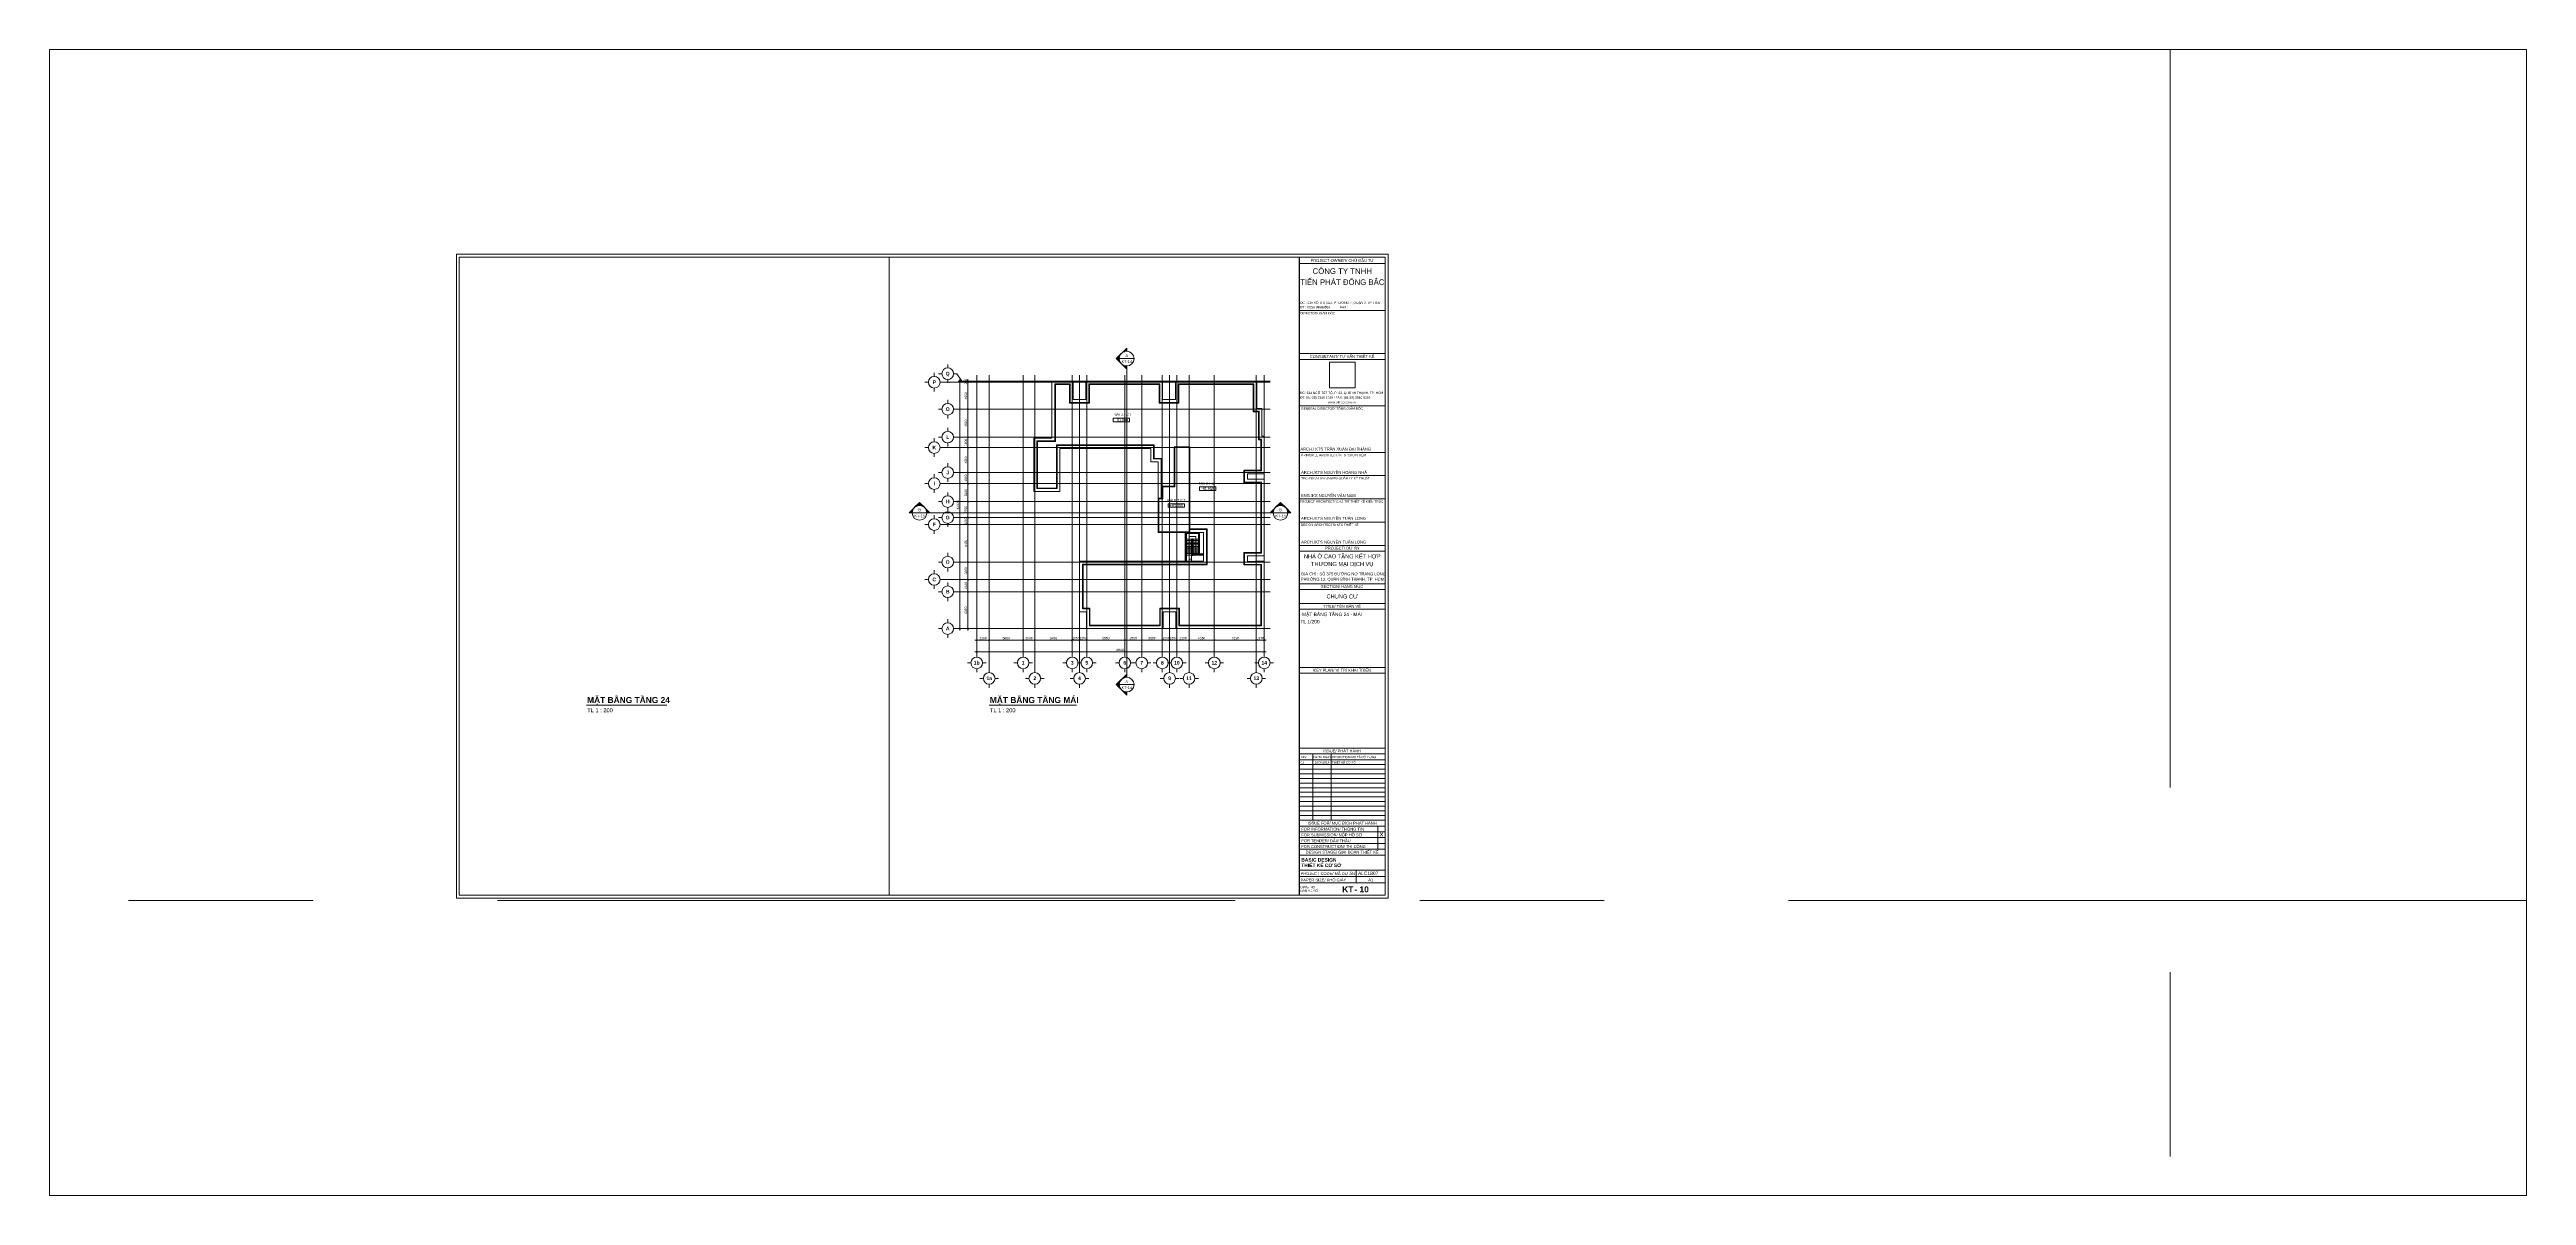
# Paper-space layout 'Layout1' of a CAD drawing. Header units: millimetres. Extents: x -325 to 1807, y -254 to 732.
# The model-space entities are those that its viewports show. They can reach past a viewport. Long polylines and large blocks are cut down to what shows.
import ezdxf
from ezdxf.enums import TextEntityAlignment as Align

# ---------------------------------------------------------------- set-up
doc = ezdxf.new("R2010")
doc.units = ezdxf.units.MM
for name, pattern in [('Grid Line', [22.225, 12.7, -3.175, 3.175, -3.175]), ('HIDDEN', [0.375, 0.25, -0.125]), ('HIDDEN2', [4.7625, 3.175, -1.5875])]:
    doc.linetypes.add(name, pattern=pattern)
for name, color, linetype, lineweight in [('CHU', 181, 'Continuous', 5), ('DIM', 1, 'Continuous', 5), ('G-ANNO-SYMB', 111, 'Continuous', 5), ('G-ANNO-TTLB', 6, 'Continuous', 5), ('G-ANNO-TTLB-MEDM', 33, 'Continuous', 9), ('G-ANNO-TTLB-THIN', 151, 'Continuous', 5), ('KH', 6, 'Continuous', 5), ('KI-HIEU-1', 151, 'Continuous', 9), ('KÍNH', 150, 'Continuous', 9), ('NET-THAY', 2, 'Continuous', 15), ('TRUC', 225, 'Continuous', 5)]:
    doc.layers.add(name, color=color, linetype=linetype, lineweight=lineweight)
doc.layers.add('G-ANNO-NPLT', color=7, linetype='Continuous', plot=False)
doc.styles.add('Arial', font='arial.ttf', dxfattribs={"height": 360})
doc.styles.add('Arial_10', font='arial.ttf', dxfattribs={"height": 3})
doc.styles.add('Arial_11', font='arial.ttf', dxfattribs={"height": 1.8})
doc.styles.add('Arial_2', font='arial.ttf', dxfattribs={"height": 400})
doc.styles.add('Arial_3', font='arial.ttf', dxfattribs={"height": 2.5})
doc.styles.add('Arial_4', font='arial.ttf', dxfattribs={"height": 2})
doc.styles.add('Arial_5', font='arial.ttf', dxfattribs={"height": 1.8})
doc.styles.add('Arial_6', font='arial.ttf', dxfattribs={"height": 2.5})
doc.styles.add('Arial_7', font='arial.ttf', dxfattribs={"height": 4.8})
doc.styles.add('Arial_8', font='arial.ttf', dxfattribs={"height": 2})
doc.styles.add('Arial_9', font='arial.ttf', dxfattribs={"height": 3.5})
doc.styles.add('Arial_B', font='arialbd.ttf', dxfattribs={"height": 619.047619})
doc.styles.add('Arial_B_1', font='arialbd.ttf', dxfattribs={"height": 3})
doc.styles.add('Arial_B_2', font='arialbd.ttf', dxfattribs={"height": 5.15873})
doc.styles.add('TA1', font='arial.ttf')
doc.dimstyles.new('D_200_KTx2', dxfattribs={"dimtxt": 400, "dimasz": 300, "dimexe": 300, "dimexo": 300, "dimgap": 160, "dimtad": 1, "dimdec": 0, "dimzin": 9, "dimtxsty": 'TA1', "dimblk": 'ARCHTICK', "dimcen": 1, "dimdle": 300, "dimclrd": 256, "dimclre": 256, "dimclrt": 7, "dimadec": 0, "dimazin": 0, "dimtfac": 1, "dimtdec": 0, "dimtix": 1, "dimtmove": 1, "dimatfit": 3, "dimldrblk": 'ARCHTICK', "dimfxl": 1, "dimtolj": 1, "dimtzin": 0, "dimlwd": -1, "dimlwe": -1, "dimarcsym": 0})
picture_1 = doc.add_image_def('image1.jpg', size_in_pixel=(598, 599))

# ---------------------------------------------------------------- blocks, each defined once
blk = doc.blocks.new('KT-A1 - KT-A1-1017761--MẶT BẰNG TẦNG 24 - MÁI')
at = {"layer": 'G-ANNO-TTLB-MEDM'}
for p, q in [((28, 553.5), (28, 4.5)), ((825, 553.5), (28, 553.5)), ((751, 553.5), (751, 4.5)), ((825, 4.5), (825, 553.5)), ((28, 4.5), (825, 4.5))]:
    blk.add_line(p, q, dxfattribs=at)
at = {"layer": 'G-ANNO-TTLB-THIN'}
for p, q in [((827.5, 556), (25.5, 556)), ((25.5, 556), (25.5, 2)), ((827.5, 2), (827.5, 556)), ((825, 548), (751, 548)), ((825, 507.5), (751, 507.5)), ((825, 470.5), (751, 470.5)), ((825, 465.5), (751, 465.5)), ((825, 425.5), (751, 425.5)), ((825, 385.5), (751, 385.5)), ((825, 365.5), (751, 365.5)), ((825, 345.5), (751, 345.5)), ((825, 325.5), (751, 325.5)), ((825, 305.5), (751, 305.5)), ((825, 300.5), (751, 300.5)), ((825, 272.5), (751, 272.5)), ((825, 267.5), (751, 267.5)), ((825, 255.5), (751, 255.5)), ((825, 250.5), (751, 250.5)), ((825, 200.5), (751, 200.5)), ((825, 195.5), (751, 195.5)), ((825, 131), (751, 131)), ((825, 126), (751, 126)), ((825, 121), (751, 121)), ((825, 117), (751, 117)), ((825, 113), (751, 113)), ((825, 109), (751, 109)), ((762.5, 69), (762.5, 126)), ((778.5, 69), (778.5, 126)), ((825, 105), (751, 105)), ((825, 101), (751, 101)), ((825, 97), (751, 97)), ((825, 93), (751, 93)), ((825, 89), (751, 89)), ((825, 85), (751, 85)), ((825, 81), (751, 81)), ((825, 77), (751, 77)), ((825, 73), (751, 73)), ((825, 69), (751, 69)), ((825, 64), (751, 64)), ((818.5, 44), (818.5, 64)), ((825, 59), (751, 59)), ((825, 54), (751, 54)), ((825, 49), (751, 49)), ((825, 44), (751, 44)), ((825, 39), (751, 39)), ((825, 26), (751, 26)), ((800, 26), (800, 15)), ((25.5, 2), (827.5, 2)), ((825, 20.5), (751, 20.5)), ((825, 15), (751, 15))]:
    blk.add_line(p, q, dxfattribs=at)
at = {"layer": 'G-ANNO-TTLB', "line_spacing_factor": 0.936439}
for s, insert, char_height, width, attachment_point, style in [('\\pt12.7,25.4,38.1,50.8,63.5,76.2,88.9,101.6,114.3,127,139.7,152.4,165.1,177.8,190.5,203.2,215.9,228.6,241.3,254,266.7,279.4,292.1,304.8,317.5,330.2,342.9,355.6,368.3,381,393.7,406.4;PROJECT OWNER/ CHỦ {\\fArial|b0|i0|c238|p34;ĐẦU T}Ư', (787.9, 551.8), 2.5, 72.23, 2, 'Arial_3'), ('\\pt12,24,36,48,60,72,84,96,108,120,132,144,156,168,180,192,204,216,228,240,252,264,276,288,300,312,324,336,348,360,372,384;DIRECTOR/ GIÁM {\\fArial|b0|i0|c238|p34;ĐỐC}', (751.7, 506.2), 2, 30.89, 1, 'Arial_4'), ('\\pt12.7,25.4,38.1,50.8,63.5,76.2,88.9,101.6,114.3,127,139.7,152.4,165.1,177.8,190.5,203.2,215.9,228.6,241.3,254,266.7,279.4,292.1,304.8,317.5,330.2,342.9,355.6,368.3,381,393.7,406.4;CONSULTANT/ T{\\fArial|b0|i0|c163|p34;Ư VẤN THIẾT KẾ}', (787.8, 469.3), 2.5, 72.36, 2, 'Arial_3'), ('\\pt12,24,36,48,60,72,84,96,108,120,132,144,156,168,180,192,204,216,228,240,252,264,276,288,300,312,324,336,348,360,372,384;{\\fArial|b0|i0|c238|p34;ĐC: 234 NGÔ TẤT TỐ, P. 22, Q. B}ÌNH THẠNH, TP. HCM', (751.6, 437.7), 2, 72.89, 1, 'Arial_4'), ('\\pt12,24,36,48,60,72,84,96,108,120,132,144,156,168,180,192,204,216,228,240,252,264,276,288,300,312,324,336,348,360,372,384;{\\fArial|b0|i0|c238|p34;ĐT: (84-28) 3840 1749 / FAX: (84-28) 3840 0306}', (751.6, 433.7), 2, 72.89, 1, 'Arial_4'), ('\\pt12,24,36,48,60,72,84,96,108,120,132,144,156,168,180,192,204,216,228,240,252,264,276,288,300,312,324,336,348,360,372,384;{\\fArial|b0|i0|c238|p34;www.alinco.com.vn}', (775.7, 429.7), 2, 24.61, 1, 'Arial_4'), ('\\pt12,24,36,48,60,72,84,96,108,120,132,144,156,168,180,192,204,216,228,240,252,264,276,288,300,312,324,336,348,360,372,384;GENERAL DIRECTOR/ TỔNG GIÁM {\\fArial|b0|i0|c238|p34;ĐỐC}', (752.5, 424.2), 2, 71.44, 1, 'Arial_4'), ('\\pt12.7,25.4,38.1,50.8,63.5,76.2,88.9,101.6,114.3,127,139.7,152.4,165.1,177.8,190.5,203.2,215.9,228.6,241.3,254,266.7,279.4,292.1,304.8,317.5,330.2,342.9,355.6,368.3,381,393.7,406.4;ARCH./ KTS TRẦN XUÂN {\\fArial|b0|i0|c238|p34;ĐẠI THẮNG}', (751.9, 389.6), 2.5, 72.03, 1, 'Arial_3'), ('\\pt12,24,36,48,60,72,84,96,108,120,132,144,156,168,180,192,204,216,228,240,252,264,276,288,300,312,324,336,348,360,372,384;PRINCIPLE ARCHITECT/ KTS  CHỦ NHIỆM', (752.5, 384.2), 2, 71.44, 1, 'Arial_4'), ('\\pt12,24,36,48,60,72,84,96,108,120,132,144,156,168,180,192,204,216,228,240,252,264,276,288,300,312,324,336,348,360,372,384;TECHNICAL MANAGER/ QUẢN LÝ KỸ THUẬT', (752.5, 364.2), 2, 71.24, 1, 'Arial_4'), ('\\pt12,24,36,48,60,72,84,96,108,120,132,144,156,168,180,192,204,216,228,240,252,264,276,288,300,312,324,336,348,360,372,384;PROJECT ARCHITECT/ CHỦ TRÌ THIẾT KẾ KIẾN TRÚC', (751.4, 344.2), 2, 75.21, 1, 'Arial_4'), ('\\pt12,24,36,48,60,72,84,96,108,120,132,144,156,168,180,192,204,216,228,240,252,264,276,288,300,312,324,336,348,360,372,384;DESIGN ARCHITECTS/ KTS THIẾT KẾ', (752.3, 324.2), 2, 71.24, 1, 'Arial_4'), ('\\pt12.7,25.4,38.1,50.8,63.5,76.2,88.9,101.6,114.3,127,139.7,152.4,165.1,177.8,190.5,203.2,215.9,228.6,241.3,254,266.7,279.4,292.1,304.8,317.5,330.2,342.9,355.6,368.3,381,393.7,406.4;PROJECT/ DỰ ÁN', (787.9, 304.3), 2.5, 72.36, 2, 'Arial_3'), ('\\pt12.7,25.4,38.1,50.8,63.5,76.2,88.9,101.6,114.3,127,139.7,152.4,165.1,177.8,190.5,203.2,215.9,228.6,241.3,254,266.7,279.4,292.1,304.8,317.5,330.2,342.9,355.6,368.3,381,393.7,406.4;SECTION/ HẠNG MỤC', (787.8, 271.3), 2.5, 72.36, 2, 'Arial_3'), ('\\pt12.7,25.4,38.1,50.8,63.5,76.2,88.9,101.6,114.3,127,139.7,152.4,165.1,177.8,190.5,203.2,215.9,228.6,241.3,254,266.7,279.4,292.1,304.8,317.5,330.2,342.9,355.6,368.3,381,393.7,406.4;TITLE/ TÊN BẢN VẼ', (787.8, 254.3), 2.5, 72.36, 2, 'Arial_3'), ('\\pt12.7,25.4,38.1,50.8,63.5,76.2,88.9,101.6,114.3,127,139.7,152.4,165.1,177.8,190.5,203.2,215.9,228.6,241.3,254,266.7,279.4,292.1,304.8,317.5,330.2,342.9,355.6,368.3,381,393.7,406.4;KEY PLAN/ VỊ TRÍ KHAI TRIỂN', (787.9, 199.3), 2.5, 72.36, 2, 'Arial_3'), ('\\pt12.7,25.4,38.1,50.8,63.5,76.2,88.9,101.6,114.3,127,139.7,152.4,165.1,177.8,190.5,203.2,215.9,228.6,241.3,254,266.7,279.4,292.1,304.8,317.5,330.2,342.9,355.6,368.3,381,393.7,406.4;ISSUE/ PHÁT HÀNH', (787.8, 129.8), 2.5, 72.36, 2, 'Arial_3'), ('\\pt12.70001,25.4,38.10001,50.8,63.5,76.19999,88.9,101.59999,114.3,127.00001,139.7,152.40001,165.1,177.8,190.49999,203.2,215.89999,228.6,241.30001,254,266.70001,279.4,292.1,304.79999,317.5,330.19999,342.9,355.60001,368.3,381.00001,393.7,406.4;REV', (752.1, 124.2), 1.8, 9.39, 1, 'Arial_5'), ('\\pt12.70001,25.4,38.10001,50.8,63.5,76.19999,88.9,101.59999,114.3,127.00001,139.7,152.40001,165.1,177.8,190.49999,203.2,215.89999,228.6,241.30001,254,266.70001,279.4,292.1,304.79999,317.5,330.19999,342.9,355.60001,368.3,381.00001,393.7,406.4;DATE/ NGÀY', (763.1, 124.2), 1.8, 15.21, 1, 'Arial_5'), ('\\pt12.70001,25.4,38.10001,50.8,63.5,76.19999,88.9,101.59999,114.3,127.00001,139.7,152.40001,165.1,177.8,190.49999,203.2,215.89999,228.6,241.30001,254,266.70001,279.4,292.1,304.79999,317.5,330.19999,342.9,355.60001,368.3,381.00001,393.7,406.4;DESRIPTION/ MÔ TẢ NỘI DUNG', (779.1, 124.2), 1.8, 44.91, 1, 'Arial_5'), ('\\pt12.7,25.4,38.1,50.8,63.5,76.2,88.9,101.6,114.3,127,139.7,152.4,165.1,177.8,190.5,203.2,215.9,228.6,241.3,254,266.7,279.4,292.1,304.8,317.5,330.2,342.9,355.6,368.3,381,393.7,406.4;ISSUE FOR/ MỤC {\\fArial|b0|i0|c238|p34;ĐÍCH PHÁT H}ÀNH', (787.8, 67.8), 2.5, 72.36, 2, 'Arial_3'), ('\\pt12.7,25.4,38.1,50.8,63.5,76.2,88.9,101.6,114.3,127,139.7,152.4,165.1,177.8,190.5,203.2,215.9,228.6,241.3,254,266.7,279.4,292.1,304.8,317.5,330.2,342.9,355.6,368.3,381,393.7,406.4;FOR INFORMATION/ THÔNG TIN', (752.7, 62.6), 2.5, 54.77, 1, 'Arial_3'), ('\\pt12.7,25.4,38.1,50.8,63.5,76.2,88.9,101.6,114.3,127,139.7,152.4,165.1,177.8,190.5,203.2,215.9,228.6,241.3,254,266.7,279.4,292.1,304.8,317.5,330.2,342.9,355.6,368.3,381,393.7,406.4;FOR SUBMISSION/ NỘP HỒ S{\\fArial|b0|i0|c163|p34;Ơ}', (752.7, 57.6), 2.5, 53.38, 1, 'Arial_3'), ('\\pt12.7,25.4,38.1,50.8,63.5,76.2,88.9,101.6,114.3,127,139.7,152.4,165.1,177.8,190.5,203.2,215.9,228.6,241.3,254,266.7,279.4,292.1,304.8,317.5,330.2,342.9,355.6,368.3,381,393.7,406.4;FOR TENDER/ {\\fArial|b0|i0|c238|p34;ĐẤU THẦU}', (752.7, 52.6), 2.5, 43.66, 1, 'Arial_3'), ('\\pt12.7,25.4,38.1,50.8,63.5,76.2,88.9,101.6,114.3,127,139.7,152.4,165.1,177.8,190.5,203.2,215.9,228.6,241.3,254,266.7,279.4,292.1,304.8,317.5,330.2,342.9,355.6,368.3,381,393.7,406.4;FOR CONSTRUCTION/ THI CÔNG', (752.7, 47.6), 2.5, 56.09, 1, 'Arial_3'), ('\\pt12.7,25.4,38.1,50.8,63.5,76.2,88.9,101.6,114.3,127,139.7,152.4,165.1,177.8,190.5,203.2,215.9,228.6,241.3,254,266.7,279.4,292.1,304.8,317.5,330.2,342.9,355.6,368.3,381,393.7,406.4;DESIGN STAGE/ GIAI {\\fArial|b0|i0|c238|p34;ĐOẠN THIẾT KẾ}', (787.8, 42.8), 2.5, 72.36, 2, 'Arial_3'), ('\\pt12.69999,25.40001,38.1,50.79999,63.50001,76.2,88.89999,101.60001,114.3,126.99999,139.70001,152.4,165.09999,177.80001,190.5,203.19999,215.90001,228.6,241.29999,254.00001,266.7,279.39999,292.10001,304.8,317.49999,330.20001,342.9,355.59999,368.30001,381,393.69999,406.40001;X', (820.3, 58.2), 3, 2.939, 1, 'Arial_B_1'), ('\\pt12.7,25.4,38.1,50.8,63.5,76.2,88.9,101.6,114.3,127,139.7,152.4,165.1,177.8,190.5,203.2,215.9,228.6,241.3,254,266.7,279.4,292.1,304.8,317.5,330.2,342.9,355.6,368.3,381,393.7,406.4;PROJECT CODE/ MÃ DỰ ÁN', (752, 24.3), 2.5, 46.96, 1, 'Arial_3'), ('\\pt12.69999,25.40001,38.1,50.79999,63.50001,76.2,88.89999,101.60001,114.3,126.99999,139.70001,152.4,165.09999,177.80001,190.5,203.19999,215.90001,228.6,241.29999,254.00001,266.7,279.39999,292.10001,304.8,317.49999,330.20001,342.9,355.59999,368.30001,381,393.69999,406.40001;BASIC DESIGN THIẾT KẾ C{\\fArial|b1|i0|c163|p34;Ơ SỞ}', (752.7, 36.4), 3, 35.46, 1, 'Arial_B_1'), ('\\pt12.7,25.4,38.1,50.8,63.5,76.2,88.9,101.6,114.3,127,139.7,152.4,165.1,177.8,190.5,203.2,215.9,228.6,241.3,254,266.7,279.4,292.1,304.8,317.5,330.2,342.9,355.6,368.3,381,393.7,406.4;PAPER SIZE/ KHỔ GIẤY', (752, 18.8), 2.5, 46.96, 1, 'Arial_3'), ('\\pt12,24,36,48,60,72,84,96,108,120,132,144,156,168,180,192,204,216,228,240,252,264,276,288,300,312,324,336,348,360,372,384;DWG. NO BẢN VẼ SỐ', (752, 12.5), 2, 16.14, 1, 'Arial_4'), ('\\pt12.7,25.4,38.1,50.8,63.5,76.2,88.9,101.6,114.3,127,139.7,152.4,165.1,177.8,190.5,203.2,215.9,228.6,241.3,254,266.7,279.4,292.1,304.8,317.5,330.2,342.9,355.6,368.3,381,393.7,406.4;A1', (812.5, 19), 2.5, 23.02, 2, 'Arial_3')]:
    blk.add_mtext(s, dxfattribs=dict(at, insert=insert, char_height=char_height, width=width, attachment_point=attachment_point, style=style))
at = {"layer": 'G-ANNO-TTLB'}
image = blk.add_image(picture_1, insert=(777, 441), size_in_units=(21.9, 22), dxfattribs=at)
image.dxf.flags = 7
blk = doc.blocks.new('*U249')
at = {"color": 7, "ltscale": 30, "true_color": 0xffffff, "insert": (520, 350), "char_height": 200, "attachment_point": 5, "bg_fill": 3, "box_fill_scale": 1.25, "bg_fill_color": 256, "bg_fill_true_color": 13158600, "bg_fill_transparency": 0}
blk.add_mtext('\\A1;.      ..', dxfattribs=at)
blk.add_lwpolyline([(-200, 200), (1200, 200), (1200, 500), (-200, 500)], close=True)
at = {"color": 7, "style": 'Arial'}
blk.add_attdef('±0.000', text='', height=220, dxfattribs=at).set_placement((500, 350), align=Align.MIDDLE)
blk = doc.blocks.new('_ARCHTICK')
at = {"color": 0, "linetype": 'ByBlock', "const_width": 0.15}
blk.add_lwpolyline([(-0.5, -0.5), (0.5, 0.5)], dxfattribs=at)
blk = doc.blocks.new('*D259')
at = {"layer": 'Defpoints', "color": 0, "transparency": 16777216}
for p in [(-6349.5, -0.1), (-499.5, -0.1), (-499.5, -2000.1)]:
    blk.add_point(p, dxfattribs=at)
at = {"layer": 'DIM', "transparency": 16777216}
for p, q in [((-6349.5, -300.1), (-6349.5, -2300.1)), ((-499.5, -300.1), (-499.5, -2300.1)), ((-6649.5, -2000.1), (-199.5, -2000.1))]:
    blk.add_line(p, q, dxfattribs=at)
at = {"layer": 'DIM', "transparency": 16777216, "xscale": 300, "yscale": 300, "zscale": 300, "rotation": 180}
blk.add_blockref('_ARCHTICK', (-6349.5, -2000.1), dxfattribs=at)
at = {"layer": 'DIM', "transparency": 16777216, "xscale": 300, "yscale": 300, "zscale": 300}
blk.add_blockref('_ARCHTICK', (-499.5, -2000.1), dxfattribs=at)
at = {"layer": 'DIM', "color": 7, "transparency": 16777216, "insert": (-3424.5, -1635.8), "char_height": 400, "attachment_point": 5, "style": 'TA1'}
blk.add_mtext('\\A1;5850', dxfattribs=at)
blk = doc.blocks.new('*D260')
at = {"layer": 'Defpoints', "color": 0, "transparency": 16777216}
for p in [(-499.5, -0.1), (1500.5, -0.1), (1500.5, -2000.1)]:
    blk.add_point(p, dxfattribs=at)
at = {"layer": 'DIM', "transparency": 16777216}
for p, q in [((-499.5, -300.1), (-499.5, -2300.1)), ((1500.5, -300.1), (1500.5, -2300.1)), ((-799.5, -2000.1), (1800.5, -2000.1))]:
    blk.add_line(p, q, dxfattribs=at)
at = {"layer": 'DIM', "transparency": 16777216, "xscale": 300, "yscale": 300, "zscale": 300, "rotation": 180}
blk.add_blockref('_ARCHTICK', (-499.5, -2000.1), dxfattribs=at)
at = {"layer": 'DIM', "transparency": 16777216, "xscale": 300, "yscale": 300, "zscale": 300}
blk.add_blockref('_ARCHTICK', (1500.5, -2000.1), dxfattribs=at)
at = {"layer": 'DIM', "color": 7, "transparency": 16777216, "insert": (500.5, -1635.8), "char_height": 400, "attachment_point": 5, "style": 'TA1'}
blk.add_mtext('\\A1;2000', dxfattribs=at)
blk = doc.blocks.new('*D261')
at = {"layer": 'Defpoints', "color": 0, "transparency": 16777216}
for p in [(1500.5, -0.1), (7950.5, -0.1), (7950.5, -2000.1)]:
    blk.add_point(p, dxfattribs=at)
at = {"layer": 'DIM', "transparency": 16777216}
for p, q in [((1500.5, -300.1), (1500.5, -2300.1)), ((7950.5, -300.1), (7950.5, -2300.1)), ((1200.5, -2000.1), (8250.5, -2000.1))]:
    blk.add_line(p, q, dxfattribs=at)
at = {"layer": 'DIM', "transparency": 16777216, "xscale": 300, "yscale": 300, "zscale": 300, "rotation": 180}
blk.add_blockref('_ARCHTICK', (1500.5, -2000.1), dxfattribs=at)
at = {"layer": 'DIM', "transparency": 16777216, "xscale": 300, "yscale": 300, "zscale": 300}
blk.add_blockref('_ARCHTICK', (7950.5, -2000.1), dxfattribs=at)
at = {"layer": 'DIM', "color": 7, "transparency": 16777216, "insert": (4725.5, -1635.8), "char_height": 400, "attachment_point": 5, "style": 'TA1'}
blk.add_mtext('\\A1;6450', dxfattribs=at)
blk = doc.blocks.new('*D291')
at = {"layer": 'Defpoints', "color": 0, "transparency": 16777216}
for p in [(63490.9, -0.1), (65640.9, -0.1), (65640.9, -2000.1)]:
    blk.add_point(p, dxfattribs=at)
at = {"layer": 'DIM', "transparency": 16777216}
for p, q in [((63490.9, -300.1), (63490.9, -2300.1)), ((65640.9, -300.1), (65640.9, -2300.1)), ((63190.9, -2000.1), (65940.9, -2000.1))]:
    blk.add_line(p, q, dxfattribs=at)
at = {"layer": 'DIM', "transparency": 16777216, "xscale": 300, "yscale": 300, "zscale": 300, "rotation": 180}
blk.add_blockref('_ARCHTICK', (63490.9, -2000.1), dxfattribs=at)
at = {"layer": 'DIM', "transparency": 16777216, "xscale": 300, "yscale": 300, "zscale": 300}
blk.add_blockref('_ARCHTICK', (65640.9, -2000.1), dxfattribs=at)
at = {"layer": 'DIM', "color": 7, "transparency": 16777216, "insert": (64565.9, -1635.8), "char_height": 400, "attachment_point": 5, "style": 'TA1'}
blk.add_mtext('\\A1;2150', dxfattribs=at)
blk = doc.blocks.new('*D292')
at = {"layer": 'Defpoints', "color": 0, "transparency": 16777216}
for p in [(65640.9, -0.1), (71490.9, -0.1), (71490.9, -2000.1)]:
    blk.add_point(p, dxfattribs=at)
at = {"layer": 'DIM', "transparency": 16777216}
for p, q in [((65640.9, -300.1), (65640.9, -2300.1)), ((71490.9, -300.1), (71490.9, -2300.1)), ((65340.9, -2000.1), (71790.9, -2000.1))]:
    blk.add_line(p, q, dxfattribs=at)
at = {"layer": 'DIM', "transparency": 16777216, "xscale": 300, "yscale": 300, "zscale": 300, "rotation": 180}
blk.add_blockref('_ARCHTICK', (65640.9, -2000.1), dxfattribs=at)
at = {"layer": 'DIM', "transparency": 16777216, "xscale": 300, "yscale": 300, "zscale": 300}
blk.add_blockref('_ARCHTICK', (71490.9, -2000.1), dxfattribs=at)
at = {"layer": 'DIM', "color": 7, "transparency": 16777216, "insert": (68565.9, -1635.8), "char_height": 400, "attachment_point": 5, "style": 'TA1'}
blk.add_mtext('\\A1;5850', dxfattribs=at)
blk = doc.blocks.new('*D293')
at = {"layer": 'Defpoints', "color": 0, "transparency": 16777216}
for p in [(71490.9, -0.1), (73490.9, -0.1), (73490.9, -2000.1)]:
    blk.add_point(p, dxfattribs=at)
at = {"layer": 'DIM', "transparency": 16777216}
for p, q in [((71490.9, -300.1), (71490.9, -2300.1)), ((73490.9, -300.1), (73490.9, -2300.1)), ((71190.9, -2000.1), (73790.9, -2000.1))]:
    blk.add_line(p, q, dxfattribs=at)
at = {"layer": 'DIM', "transparency": 16777216, "xscale": 300, "yscale": 300, "zscale": 300, "rotation": 180}
blk.add_blockref('_ARCHTICK', (71490.9, -2000.1), dxfattribs=at)
at = {"layer": 'DIM', "transparency": 16777216, "xscale": 300, "yscale": 300, "zscale": 300}
blk.add_blockref('_ARCHTICK', (73490.9, -2000.1), dxfattribs=at)
at = {"layer": 'DIM', "color": 7, "transparency": 16777216, "insert": (72490.9, -1635.8), "char_height": 400, "attachment_point": 5, "style": 'TA1'}
blk.add_mtext('\\A1;2000', dxfattribs=at)
blk = doc.blocks.new('*D294')
at = {"layer": 'Defpoints', "color": 0, "transparency": 16777216}
for p in [(73490.9, -0.1), (79940.9, -0.1), (79940.9, -2000.1)]:
    blk.add_point(p, dxfattribs=at)
at = {"layer": 'DIM', "transparency": 16777216}
for p, q in [((73490.9, -300.1), (73490.9, -2300.1)), ((79940.9, -300.1), (79940.9, -2300.1)), ((73190.9, -2000.1), (80240.9, -2000.1))]:
    blk.add_line(p, q, dxfattribs=at)
at = {"layer": 'DIM', "transparency": 16777216, "xscale": 300, "yscale": 300, "zscale": 300, "rotation": 180}
blk.add_blockref('_ARCHTICK', (73490.9, -2000.1), dxfattribs=at)
at = {"layer": 'DIM', "transparency": 16777216, "xscale": 300, "yscale": 300, "zscale": 300}
blk.add_blockref('_ARCHTICK', (79940.9, -2000.1), dxfattribs=at)
at = {"layer": 'DIM', "color": 7, "transparency": 16777216, "insert": (76715.9, -1635.8), "char_height": 400, "attachment_point": 5, "style": 'TA1'}
blk.add_mtext('\\A1;6450', dxfattribs=at)
blk = doc.blocks.new('*D295')
at = {"layer": 'Defpoints', "color": 0, "transparency": 16777216}
for p in [(79940.9, -0.1), (81190.9, -0.1), (81190.9, -2000.1)]:
    blk.add_point(p, dxfattribs=at)
at = {"layer": 'DIM', "transparency": 16777216}
for p, q in [((79940.9, -300.1), (79940.9, -2300.1)), ((81190.9, -300.1), (81190.9, -2300.1)), ((79940.9, -2000.1), (79640.9, -2000.1)), ((79940.9, -2000.1), (81190.9, -2000.1)), ((81190.9, -2000.1), (81490.9, -2000.1))]:
    blk.add_line(p, q, dxfattribs=at)
at = {"layer": 'DIM', "transparency": 16777216, "xscale": 300, "yscale": 300, "zscale": 300}
blk.add_blockref('_ARCHTICK', (79940.9, -2000.1), dxfattribs=at)
at = {"layer": 'DIM', "transparency": 16777216, "xscale": 300, "yscale": 300, "zscale": 300, "rotation": 180}
blk.add_blockref('_ARCHTICK', (81190.9, -2000.1), dxfattribs=at)
at = {"layer": 'DIM', "color": 7, "transparency": 16777216, "insert": (80565.9, -1635.8), "char_height": 400, "attachment_point": 5, "style": 'TA1'}
blk.add_mtext('\\A1;1250', dxfattribs=at)
blk = doc.blocks.new('*D296')
at = {"layer": 'Defpoints', "color": 0, "transparency": 16777216}
for p in [(81190.9, -0.1), (82440.9, -0.1), (82440.9, -2000.1)]:
    blk.add_point(p, dxfattribs=at)
at = {"layer": 'DIM', "transparency": 16777216}
for p, q in [((81190.9, -300.1), (81190.9, -2300.1)), ((82440.9, -300.1), (82440.9, -2300.1)), ((81190.9, -2000.1), (80890.9, -2000.1)), ((81190.9, -2000.1), (82440.9, -2000.1)), ((82440.9, -2000.1), (82740.9, -2000.1))]:
    blk.add_line(p, q, dxfattribs=at)
at = {"layer": 'DIM', "transparency": 16777216, "xscale": 300, "yscale": 300, "zscale": 300}
blk.add_blockref('_ARCHTICK', (81190.9, -2000.1), dxfattribs=at)
at = {"layer": 'DIM', "transparency": 16777216, "xscale": 300, "yscale": 300, "zscale": 300, "rotation": 180}
blk.add_blockref('_ARCHTICK', (82440.9, -2000.1), dxfattribs=at)
at = {"layer": 'DIM', "color": 7, "transparency": 16777216, "insert": (81815.9, -1635.8), "char_height": 400, "attachment_point": 5, "style": 'TA1'}
blk.add_mtext('\\A1;1250', dxfattribs=at)
blk = doc.blocks.new('*D297')
at = {"layer": 'Defpoints', "color": 0, "transparency": 16777216}
for p in [(82440.9, -0.1), (88990.9, -0.1), (88990.9, -2000.1)]:
    blk.add_point(p, dxfattribs=at)
at = {"layer": 'DIM', "transparency": 16777216}
for p, q in [((82440.9, -300.1), (82440.9, -2300.1)), ((88990.9, -300.1), (88990.9, -2300.1)), ((82140.9, -2000.1), (89290.9, -2000.1))]:
    blk.add_line(p, q, dxfattribs=at)
at = {"layer": 'DIM', "transparency": 16777216, "xscale": 300, "yscale": 300, "zscale": 300, "rotation": 180}
blk.add_blockref('_ARCHTICK', (82440.9, -2000.1), dxfattribs=at)
at = {"layer": 'DIM', "transparency": 16777216, "xscale": 300, "yscale": 300, "zscale": 300}
blk.add_blockref('_ARCHTICK', (88990.9, -2000.1), dxfattribs=at)
at = {"layer": 'DIM', "color": 7, "transparency": 16777216, "insert": (85715.9, -1635.8), "char_height": 400, "attachment_point": 5, "style": 'TA1'}
blk.add_mtext('\\A1;6550', dxfattribs=at)
blk = doc.blocks.new('*D298')
at = {"layer": 'Defpoints', "color": 0, "transparency": 16777216}
for p in [(88990.9, -0.1), (91890.9, -0.1), (91890.9, -2000.1)]:
    blk.add_point(p, dxfattribs=at)
at = {"layer": 'DIM', "transparency": 16777216}
for p, q in [((88990.9, -300.1), (88990.9, -2300.1)), ((91890.9, -300.1), (91890.9, -2300.1)), ((88690.9, -2000.1), (92190.9, -2000.1))]:
    blk.add_line(p, q, dxfattribs=at)
at = {"layer": 'DIM', "transparency": 16777216, "xscale": 300, "yscale": 300, "zscale": 300, "rotation": 180}
blk.add_blockref('_ARCHTICK', (88990.9, -2000.1), dxfattribs=at)
at = {"layer": 'DIM', "transparency": 16777216, "xscale": 300, "yscale": 300, "zscale": 300}
blk.add_blockref('_ARCHTICK', (91890.9, -2000.1), dxfattribs=at)
at = {"layer": 'DIM', "color": 7, "transparency": 16777216, "insert": (90440.9, -1635.8), "char_height": 400, "attachment_point": 5, "style": 'TA1'}
blk.add_mtext('\\A1;2900', dxfattribs=at)
blk = doc.blocks.new('*D299')
at = {"layer": 'Defpoints', "color": 0, "transparency": 16777216}
for p in [(91890.9, -0.1), (95440.9, -0.1), (95440.9, -2000.1)]:
    blk.add_point(p, dxfattribs=at)
at = {"layer": 'DIM', "transparency": 16777216}
for p, q in [((91890.9, -300.1), (91890.9, -2300.1)), ((95440.9, -300.1), (95440.9, -2300.1)), ((91590.9, -2000.1), (95740.9, -2000.1))]:
    blk.add_line(p, q, dxfattribs=at)
at = {"layer": 'DIM', "transparency": 16777216, "xscale": 300, "yscale": 300, "zscale": 300, "rotation": 180}
blk.add_blockref('_ARCHTICK', (91890.9, -2000.1), dxfattribs=at)
at = {"layer": 'DIM', "transparency": 16777216, "xscale": 300, "yscale": 300, "zscale": 300}
blk.add_blockref('_ARCHTICK', (95440.9, -2000.1), dxfattribs=at)
at = {"layer": 'DIM', "color": 7, "transparency": 16777216, "insert": (93665.9, -1635.7), "char_height": 400, "attachment_point": 5, "style": 'TA1'}
blk.add_mtext('\\A1;3550', dxfattribs=at)
blk = doc.blocks.new('*D300')
at = {"layer": 'Defpoints', "color": 0, "transparency": 16777216}
for p in [(95440.9, -0.1), (96690.9, -0.1), (96690.9, -2000.1)]:
    blk.add_point(p, dxfattribs=at)
at = {"layer": 'DIM', "transparency": 16777216}
for p, q in [((95440.9, -300.1), (95440.9, -2300.1)), ((96690.9, -300.1), (96690.9, -2300.1)), ((95440.9, -2000.1), (95140.9, -2000.1)), ((95440.9, -2000.1), (96690.9, -2000.1)), ((96690.9, -2000.1), (96990.9, -2000.1))]:
    blk.add_line(p, q, dxfattribs=at)
at = {"layer": 'DIM', "transparency": 16777216, "xscale": 300, "yscale": 300, "zscale": 300}
blk.add_blockref('_ARCHTICK', (95440.9, -2000.1), dxfattribs=at)
at = {"layer": 'DIM', "transparency": 16777216, "xscale": 300, "yscale": 300, "zscale": 300, "rotation": 180}
blk.add_blockref('_ARCHTICK', (96690.9, -2000.1), dxfattribs=at)
at = {"layer": 'DIM', "color": 7, "transparency": 16777216, "insert": (96065.9, -1635.8), "char_height": 400, "attachment_point": 5, "style": 'TA1'}
blk.add_mtext('\\A1;1250', dxfattribs=at)
blk = doc.blocks.new('*D301')
at = {"layer": 'Defpoints', "color": 0, "transparency": 16777216}
for p in [(96690.9, -0.1), (97940.9, -0.1), (97940.9, -2000.1)]:
    blk.add_point(p, dxfattribs=at)
at = {"layer": 'DIM', "transparency": 16777216}
for p, q in [((96690.9, -300.1), (96690.9, -2300.1)), ((97940.9, -300.1), (97940.9, -2300.1)), ((96690.9, -2000.1), (96390.9, -2000.1)), ((96690.9, -2000.1), (97940.9, -2000.1)), ((97940.9, -2000.1), (98240.9, -2000.1))]:
    blk.add_line(p, q, dxfattribs=at)
at = {"layer": 'DIM', "transparency": 16777216, "xscale": 300, "yscale": 300, "zscale": 300}
blk.add_blockref('_ARCHTICK', (96690.9, -2000.1), dxfattribs=at)
at = {"layer": 'DIM', "transparency": 16777216, "xscale": 300, "yscale": 300, "zscale": 300, "rotation": 180}
blk.add_blockref('_ARCHTICK', (97940.9, -2000.1), dxfattribs=at)
at = {"layer": 'DIM', "color": 7, "transparency": 16777216, "insert": (97315.9, -1635.8), "char_height": 400, "attachment_point": 5, "style": 'TA1'}
blk.add_mtext('\\A1;1250', dxfattribs=at)
blk = doc.blocks.new('*D302')
at = {"layer": 'Defpoints', "color": 0, "transparency": 16777216}
for p in [(97940.9, -0.1), (100040.9, -0.1), (100040.9, -2000.1)]:
    blk.add_point(p, dxfattribs=at)
at = {"layer": 'DIM', "transparency": 16777216}
for p, q in [((97940.9, -300.1), (97940.9, -2300.1)), ((100040.9, -300.1), (100040.9, -2300.1)), ((97640.9, -2000.1), (100340.9, -2000.1))]:
    blk.add_line(p, q, dxfattribs=at)
at = {"layer": 'DIM', "transparency": 16777216, "xscale": 300, "yscale": 300, "zscale": 300, "rotation": 180}
blk.add_blockref('_ARCHTICK', (97940.9, -2000.1), dxfattribs=at)
at = {"layer": 'DIM', "transparency": 16777216, "xscale": 300, "yscale": 300, "zscale": 300}
blk.add_blockref('_ARCHTICK', (100040.9, -2000.1), dxfattribs=at)
at = {"layer": 'DIM', "color": 7, "transparency": 16777216, "insert": (98990.9, -1635.8), "char_height": 400, "attachment_point": 5, "style": 'TA1'}
blk.add_mtext('\\A1;2100', dxfattribs=at)
blk = doc.blocks.new('*D303')
at = {"layer": 'Defpoints', "color": 0, "transparency": 16777216}
for p in [(100040.9, -0.1), (104390.9, -0.1), (104390.9, -2000.1)]:
    blk.add_point(p, dxfattribs=at)
at = {"layer": 'DIM', "transparency": 16777216}
for p, q in [((100040.9, -300.1), (100040.9, -2300.1)), ((104390.9, -300.1), (104390.9, -2300.1)), ((99740.9, -2000.1), (104690.9, -2000.1))]:
    blk.add_line(p, q, dxfattribs=at)
at = {"layer": 'DIM', "transparency": 16777216, "xscale": 300, "yscale": 300, "zscale": 300, "rotation": 180}
blk.add_blockref('_ARCHTICK', (100040.9, -2000.1), dxfattribs=at)
at = {"layer": 'DIM', "transparency": 16777216, "xscale": 300, "yscale": 300, "zscale": 300}
blk.add_blockref('_ARCHTICK', (104390.9, -2000.1), dxfattribs=at)
at = {"layer": 'DIM', "color": 7, "transparency": 16777216, "insert": (102215.9, -1635.7), "char_height": 400, "attachment_point": 5, "style": 'TA1'}
blk.add_mtext('\\A1;4350', dxfattribs=at)
blk = doc.blocks.new('*D304')
at = {"layer": 'Defpoints', "color": 0, "transparency": 16777216}
for p in [(104390.9, -0.1), (111620.9, -0.1), (111620.9, -2000.1)]:
    blk.add_point(p, dxfattribs=at)
at = {"layer": 'DIM', "transparency": 16777216}
for p, q in [((104390.9, -300.1), (104390.9, -2300.1)), ((111620.9, -300.1), (111620.9, -2300.1)), ((104090.9, -2000.1), (111920.9, -2000.1))]:
    blk.add_line(p, q, dxfattribs=at)
at = {"layer": 'DIM', "transparency": 16777216, "xscale": 300, "yscale": 300, "zscale": 300, "rotation": 180}
blk.add_blockref('_ARCHTICK', (104390.9, -2000.1), dxfattribs=at)
at = {"layer": 'DIM', "transparency": 16777216, "xscale": 300, "yscale": 300, "zscale": 300}
blk.add_blockref('_ARCHTICK', (111620.9, -2000.1), dxfattribs=at)
at = {"layer": 'DIM', "color": 7, "transparency": 16777216, "insert": (108005.9, -1635.7), "char_height": 400, "attachment_point": 5, "style": 'TA1'}
blk.add_mtext('\\A1;7230', dxfattribs=at)
blk = doc.blocks.new('*D305')
at = {"layer": 'Defpoints', "color": 0, "transparency": 16777216}
for p in [(111620.9, -0.1), (112990.9, -0.1), (112990.9, -2000.1)]:
    blk.add_point(p, dxfattribs=at)
at = {"layer": 'DIM', "transparency": 16777216}
for p, q in [((111620.9, -300.1), (111620.9, -2300.1)), ((112990.9, -300.1), (112990.9, -2300.1)), ((111620.9, -2000.1), (111320.9, -2000.1)), ((111620.9, -2000.1), (112990.9, -2000.1)), ((112990.9, -2000.1), (113290.9, -2000.1))]:
    blk.add_line(p, q, dxfattribs=at)
at = {"layer": 'DIM', "transparency": 16777216, "xscale": 300, "yscale": 300, "zscale": 300}
blk.add_blockref('_ARCHTICK', (111620.9, -2000.1), dxfattribs=at)
at = {"layer": 'DIM', "transparency": 16777216, "xscale": 300, "yscale": 300, "zscale": 300, "rotation": 180}
blk.add_blockref('_ARCHTICK', (112990.9, -2000.1), dxfattribs=at)
at = {"layer": 'DIM', "color": 7, "transparency": 16777216, "insert": (112305.9, -1635.7), "char_height": 400, "attachment_point": 5, "style": 'TA1'}
blk.add_mtext('\\A1;1370', dxfattribs=at)
blk = doc.blocks.new('*D306')
at = {"layer": 'Defpoints', "color": 0, "transparency": 16777216}
for p in [(63490.9, -3575.8), (112990.9, -3575.8), (112990.9, -4000.1)]:
    blk.add_point(p, dxfattribs=at)
at = {"layer": 'DIM', "transparency": 16777216}
for p, q in [((63490.9, -3875.8), (63490.9, -4300.1)), ((112990.9, -3875.8), (112990.9, -4300.1)), ((63190.9, -4000.1), (113290.9, -4000.1))]:
    blk.add_line(p, q, dxfattribs=at)
at = {"layer": 'DIM', "transparency": 16777216, "xscale": 300, "yscale": 300, "zscale": 300, "rotation": 180}
blk.add_blockref('_ARCHTICK', (63490.9, -4000.1), dxfattribs=at)
at = {"layer": 'DIM', "transparency": 16777216, "xscale": 300, "yscale": 300, "zscale": 300}
blk.add_blockref('_ARCHTICK', (112990.9, -4000.1), dxfattribs=at)
at = {"layer": 'DIM', "color": 7, "transparency": 16777216, "insert": (88240.9, -3635.8), "char_height": 400, "attachment_point": 5, "style": 'TA1'}
blk.add_mtext('\\A1;49500', dxfattribs=at)
blk = doc.blocks.new('*D307')
at = {"layer": 'Defpoints', "color": 0, "transparency": 16777216}
for p in [(63490.9, 42599.9), (61990.9, 42399.9), (63490.9, 42399.9)]:
    blk.add_point(p, dxfattribs=at)
at = {"layer": 'DIM', "transparency": 16777216}
for p, q in [((61990.9, 42599.9), (61990.9, 42899.9)), ((63190.9, 42599.9), (61690.9, 42599.9)), ((61990.9, 42599.9), (61990.9, 42399.9)), ((63190.9, 42399.9), (61690.9, 42399.9)), ((61990.9, 42399.9), (61990.9, 42099.9))]:
    blk.add_line(p, q, dxfattribs=at)
at = {"layer": 'DIM', "transparency": 16777216, "xscale": 300, "yscale": 300, "zscale": 300}
for p, rotation in [((61990.9, 42599.9), 270), ((61990.9, 42399.9), 90)]:
    blk.add_blockref('_ARCHTICK', p, dxfattribs=dict(at, rotation=rotation))
at = {"layer": 'DIM', "color": 7, "transparency": 16777216, "insert": (61626.6, 42499.9), "char_height": 400, "attachment_point": 5, "rotation": 90, "style": 'TA1'}
blk.add_mtext('\\A1;200', dxfattribs=at)
blk = doc.blocks.new('*D308')
at = {"layer": 'Defpoints', "color": 0, "transparency": 16777216}
for p in [(63490.9, 42399.9), (61990.9, 37749.9), (63490.9, 37749.9)]:
    blk.add_point(p, dxfattribs=at)
at = {"layer": 'DIM', "transparency": 16777216}
for p, q in [((61990.9, 42699.9), (61990.9, 37449.9)), ((63190.9, 42399.9), (61690.9, 42399.9)), ((63190.9, 37749.9), (61690.9, 37749.9))]:
    blk.add_line(p, q, dxfattribs=at)
at = {"layer": 'DIM', "transparency": 16777216, "xscale": 300, "yscale": 300, "zscale": 300}
for p, rotation in [((61990.9, 42399.9), 90), ((61990.9, 37749.9), 270)]:
    blk.add_blockref('_ARCHTICK', p, dxfattribs=dict(at, rotation=rotation))
at = {"layer": 'DIM', "color": 7, "transparency": 16777216, "insert": (61626.6, 40074.9), "char_height": 400, "attachment_point": 5, "rotation": 90, "style": 'TA1'}
blk.add_mtext('\\A1;4650', dxfattribs=at)
blk = doc.blocks.new('*D309')
at = {"layer": 'Defpoints', "color": 0, "transparency": 16777216}
for p in [(63490.9, 37749.9), (61990.9, 32949.9), (63490.9, 32949.9)]:
    blk.add_point(p, dxfattribs=at)
at = {"layer": 'DIM', "transparency": 16777216}
for p, q in [((61990.9, 38049.9), (61990.9, 32649.9)), ((63190.9, 37749.9), (61690.9, 37749.9)), ((63190.9, 32949.9), (61690.9, 32949.9))]:
    blk.add_line(p, q, dxfattribs=at)
at = {"layer": 'DIM', "transparency": 16777216, "xscale": 300, "yscale": 300, "zscale": 300}
for p, rotation in [((61990.9, 37749.9), 90), ((61990.9, 32949.9), 270)]:
    blk.add_blockref('_ARCHTICK', p, dxfattribs=dict(at, rotation=rotation))
at = {"layer": 'DIM', "color": 7, "transparency": 16777216, "insert": (61626.6, 35349.9), "char_height": 400, "attachment_point": 5, "rotation": 90, "style": 'TA1'}
blk.add_mtext('\\A1;4800', dxfattribs=at)
blk = doc.blocks.new('*D310')
at = {"layer": 'Defpoints', "color": 0, "transparency": 16777216}
for p in [(63490.9, 32949.9), (61990.9, 31149.9), (63490.9, 31149.9)]:
    blk.add_point(p, dxfattribs=at)
at = {"layer": 'DIM', "transparency": 16777216}
for p, q in [((61990.9, 33249.9), (61990.9, 30849.9)), ((63190.9, 32949.9), (61690.9, 32949.9)), ((63190.9, 31149.9), (61690.9, 31149.9))]:
    blk.add_line(p, q, dxfattribs=at)
at = {"layer": 'DIM', "transparency": 16777216, "xscale": 300, "yscale": 300, "zscale": 300}
for p, rotation in [((61990.9, 32949.9), 90), ((61990.9, 31149.9), 270)]:
    blk.add_blockref('_ARCHTICK', p, dxfattribs=dict(at, rotation=rotation))
at = {"layer": 'DIM', "color": 7, "transparency": 16777216, "insert": (61626.6, 32049.9), "char_height": 400, "attachment_point": 5, "rotation": 90, "style": 'TA1'}
blk.add_mtext('\\A1;1800', dxfattribs=at)
blk = doc.blocks.new('*D311')
at = {"layer": 'Defpoints', "color": 0, "transparency": 16777216}
for p in [(63490.9, 31149.9), (61990.9, 26849.9), (63490.9, 26849.9)]:
    blk.add_point(p, dxfattribs=at)
at = {"layer": 'DIM', "transparency": 16777216}
for p, q in [((61990.9, 31449.9), (61990.9, 26549.9)), ((63190.9, 31149.9), (61690.9, 31149.9)), ((63190.9, 26849.9), (61690.9, 26849.9))]:
    blk.add_line(p, q, dxfattribs=at)
at = {"layer": 'DIM', "transparency": 16777216, "xscale": 300, "yscale": 300, "zscale": 300}
for p, rotation in [((61990.9, 31149.9), 90), ((61990.9, 26849.9), 270)]:
    blk.add_blockref('_ARCHTICK', p, dxfattribs=dict(at, rotation=rotation))
at = {"layer": 'DIM', "color": 7, "transparency": 16777216, "insert": (61626.5, 28999.9), "char_height": 400, "attachment_point": 5, "rotation": 90, "style": 'TA1'}
blk.add_mtext('\\A1;4300', dxfattribs=at)
blk = doc.blocks.new('*D312')
at = {"layer": 'Defpoints', "color": 0, "transparency": 16777216}
for p in [(63490.9, 26849.9), (61990.9, 24949.9), (63490.9, 24949.9)]:
    blk.add_point(p, dxfattribs=at)
at = {"layer": 'DIM', "transparency": 16777216}
for p, q in [((61990.9, 27149.9), (61990.9, 24649.9)), ((63190.9, 26849.9), (61690.9, 26849.9)), ((63190.9, 24949.9), (61690.9, 24949.9))]:
    blk.add_line(p, q, dxfattribs=at)
at = {"layer": 'DIM', "transparency": 16777216, "xscale": 300, "yscale": 300, "zscale": 300}
for p, rotation in [((61990.9, 26849.9), 90), ((61990.9, 24949.9), 270)]:
    blk.add_blockref('_ARCHTICK', p, dxfattribs=dict(at, rotation=rotation))
at = {"layer": 'DIM', "color": 7, "transparency": 16777216, "insert": (61626.6, 25899.9), "char_height": 400, "attachment_point": 5, "rotation": 90, "style": 'TA1'}
blk.add_mtext('\\A1;1900', dxfattribs=at)
blk = doc.blocks.new('*D313')
at = {"layer": 'Defpoints', "color": 0, "transparency": 16777216}
for p in [(63490.9, 24949.9), (61990.9, 21849.9), (63490.9, 21849.9)]:
    blk.add_point(p, dxfattribs=at)
at = {"layer": 'DIM', "transparency": 16777216}
for p, q in [((61990.9, 25249.9), (61990.9, 21549.9)), ((63190.9, 24949.9), (61690.9, 24949.9)), ((63190.9, 21849.9), (61690.9, 21849.9))]:
    blk.add_line(p, q, dxfattribs=at)
at = {"layer": 'DIM', "transparency": 16777216, "xscale": 300, "yscale": 300, "zscale": 300}
for p, rotation in [((61990.9, 24949.9), 90), ((61990.9, 21849.9), 270)]:
    blk.add_blockref('_ARCHTICK', p, dxfattribs=dict(at, rotation=rotation))
at = {"layer": 'DIM', "color": 7, "transparency": 16777216, "insert": (61626.5, 23399.9), "char_height": 400, "attachment_point": 5, "rotation": 90, "style": 'TA1'}
blk.add_mtext('\\A1;3100', dxfattribs=at)
blk = doc.blocks.new('*D314')
at = {"layer": 'Defpoints', "color": 0, "transparency": 16777216}
for p in [(63490.9, 21849.9), (61990.9, 19099.9), (63490.9, 19099.9)]:
    blk.add_point(p, dxfattribs=at)
at = {"layer": 'DIM', "transparency": 16777216}
for p, q in [((61990.9, 22149.9), (61990.9, 18799.9)), ((63190.9, 21849.9), (61690.9, 21849.9)), ((63190.9, 19099.9), (61690.9, 19099.9))]:
    blk.add_line(p, q, dxfattribs=at)
at = {"layer": 'DIM', "transparency": 16777216, "xscale": 300, "yscale": 300, "zscale": 300}
for p, rotation in [((61990.9, 21849.9), 90), ((61990.9, 19099.9), 270)]:
    blk.add_blockref('_ARCHTICK', p, dxfattribs=dict(at, rotation=rotation))
at = {"layer": 'DIM', "color": 7, "transparency": 16777216, "insert": (61626.6, 20474.9), "char_height": 400, "attachment_point": 5, "rotation": 90, "style": 'TA1'}
blk.add_mtext('\\A1;2750', dxfattribs=at)
blk = doc.blocks.new('*D315')
at = {"layer": 'Defpoints', "color": 0, "transparency": 16777216}
for p in [(63490.9, 19099.9), (61990.9, 17899.9), (63490.9, 17899.9)]:
    blk.add_point(p, dxfattribs=at)
at = {"layer": 'DIM', "transparency": 16777216}
for p, q in [((61990.9, 19099.9), (61990.9, 19399.9)), ((63190.9, 19099.9), (61690.9, 19099.9)), ((61990.9, 19099.9), (61990.9, 17899.9)), ((63190.9, 17899.9), (61690.9, 17899.9)), ((61990.9, 17899.9), (61990.9, 17599.9))]:
    blk.add_line(p, q, dxfattribs=at)
at = {"layer": 'DIM', "transparency": 16777216, "xscale": 300, "yscale": 300, "zscale": 300}
for p, rotation in [((61990.9, 19099.9), 270), ((61990.9, 17899.9), 90)]:
    blk.add_blockref('_ARCHTICK', p, dxfattribs=dict(at, rotation=rotation))
at = {"layer": 'DIM', "color": 7, "transparency": 16777216, "insert": (61626.6, 18499.9), "char_height": 400, "attachment_point": 5, "rotation": 90, "style": 'TA1'}
blk.add_mtext('\\A1;1200', dxfattribs=at)
blk = doc.blocks.new('*D316')
at = {"layer": 'Defpoints', "color": 0, "transparency": 16777216}
for p in [(63490.9, 17899.9), (61990.9, 11449.9), (63490.9, 11449.9)]:
    blk.add_point(p, dxfattribs=at)
at = {"layer": 'DIM', "transparency": 16777216}
for p, q in [((61990.9, 18199.9), (61990.9, 11149.9)), ((63190.9, 17899.9), (61690.9, 17899.9)), ((63190.9, 11449.9), (61690.9, 11449.9))]:
    blk.add_line(p, q, dxfattribs=at)
at = {"layer": 'DIM', "transparency": 16777216, "xscale": 300, "yscale": 300, "zscale": 300}
for p, rotation in [((61990.9, 17899.9), 90), ((61990.9, 11449.9), 270)]:
    blk.add_blockref('_ARCHTICK', p, dxfattribs=dict(at, rotation=rotation))
at = {"layer": 'DIM', "color": 7, "transparency": 16777216, "insert": (61626.6, 14674.9), "char_height": 400, "attachment_point": 5, "rotation": 90, "style": 'TA1'}
blk.add_mtext('\\A1;6450', dxfattribs=at)
blk = doc.blocks.new('*D317')
at = {"layer": 'Defpoints', "color": 0, "transparency": 16777216}
for p in [(63490.9, 11449.9), (61990.9, 8449.9), (63490.9, 8449.9)]:
    blk.add_point(p, dxfattribs=at)
at = {"layer": 'DIM', "transparency": 16777216}
for p, q in [((61990.9, 11749.9), (61990.9, 8149.9)), ((63190.9, 11449.9), (61690.9, 11449.9)), ((63190.9, 8449.9), (61690.9, 8449.9))]:
    blk.add_line(p, q, dxfattribs=at)
at = {"layer": 'DIM', "transparency": 16777216, "xscale": 300, "yscale": 300, "zscale": 300}
for p, rotation in [((61990.9, 11449.9), 90), ((61990.9, 8449.9), 270)]:
    blk.add_blockref('_ARCHTICK', p, dxfattribs=dict(at, rotation=rotation))
at = {"layer": 'DIM', "color": 7, "transparency": 16777216, "insert": (61626.5, 9949.9), "char_height": 400, "attachment_point": 5, "rotation": 90, "style": 'TA1'}
blk.add_mtext('\\A1;3000', dxfattribs=at)
blk = doc.blocks.new('*D288')
at = {"layer": 'Defpoints', "color": 0, "transparency": 16777216}
for p in [(63490.9, 8449.9), (61990.9, 6349.9), (63490.9, 6349.9)]:
    blk.add_point(p, dxfattribs=at)
at = {"layer": 'DIM', "transparency": 16777216}
for p, q in [((61990.9, 8749.9), (61990.9, 6049.9)), ((63190.9, 8449.9), (61690.9, 8449.9)), ((63190.9, 6349.9), (61690.9, 6349.9))]:
    blk.add_line(p, q, dxfattribs=at)
at = {"layer": 'DIM', "transparency": 16777216, "xscale": 300, "yscale": 300, "zscale": 300}
for p, rotation in [((61990.9, 8449.9), 90), ((61990.9, 6349.9), 270)]:
    blk.add_blockref('_ARCHTICK', p, dxfattribs=dict(at, rotation=rotation))
at = {"layer": 'DIM', "color": 7, "transparency": 16777216, "insert": (61626.6, 7399.9), "char_height": 400, "attachment_point": 5, "rotation": 90, "style": 'TA1'}
blk.add_mtext('\\A1;2100', dxfattribs=at)
blk = doc.blocks.new('*D289')
at = {"layer": 'Defpoints', "color": 0, "transparency": 16777216}
for p in [(63490.9, 6349.9), (61990.9, -0.1), (63490.9, -0.1)]:
    blk.add_point(p, dxfattribs=at)
at = {"layer": 'DIM', "transparency": 16777216}
for p, q in [((61990.9, 6649.9), (61990.9, -300.1)), ((63190.9, 6349.9), (61690.9, 6349.9)), ((63190.9, -0.1), (61690.9, -0.1))]:
    blk.add_line(p, q, dxfattribs=at)
at = {"layer": 'DIM', "transparency": 16777216, "xscale": 300, "yscale": 300, "zscale": 300}
for p, rotation in [((61990.9, 6349.9), 90), ((61990.9, -0.1), 270)]:
    blk.add_blockref('_ARCHTICK', p, dxfattribs=dict(at, rotation=rotation))
at = {"layer": 'DIM', "color": 7, "transparency": 16777216, "insert": (61626.5, 3174.9), "char_height": 400, "attachment_point": 5, "rotation": 90, "style": 'TA1'}
blk.add_mtext('\\A1;6350', dxfattribs=at)
blk = doc.blocks.new('*D290')
at = {"layer": 'Defpoints', "color": 0, "transparency": 16777216}
for p in [(63490.9, 42599.9), (60590.9, -0.1), (63490.9, -0.1)]:
    blk.add_point(p, dxfattribs=at)
at = {"layer": 'DIM', "transparency": 16777216}
for p, q in [((60590.9, 42899.9), (60590.9, -300.1)), ((63190.9, 42599.9), (60290.9, 42599.9)), ((63190.9, -0.1), (60290.9, -0.1))]:
    blk.add_line(p, q, dxfattribs=at)
at = {"layer": 'DIM', "transparency": 16777216, "xscale": 300, "yscale": 300, "zscale": 300}
for p, rotation in [((60590.9, 42599.9), 90), ((60590.9, -0.1), 270)]:
    blk.add_blockref('_ARCHTICK', p, dxfattribs=dict(at, rotation=rotation))
at = {"layer": 'DIM', "color": 7, "transparency": 16777216, "insert": (60226.6, 21299.9), "char_height": 400, "attachment_point": 5, "rotation": 90, "style": 'TA1'}
blk.add_mtext('\\A1;42600', dxfattribs=at)
blk = doc.blocks.new('Grid - FamilyAL-KH TRUC-550400-MẶT BẰNG HẦM 2')
at = {"layer": 'KH'}
for p, q in [((0, 7), (0, 4)), ((-8, -1), (-5, -1)), ((8, -1), (5, -1)), ((0, -9), (0, -6))]:
    blk.add_line(p, q, dxfattribs=at)
blk.add_circle((0, -1), 5, dxfattribs=at)
blk = doc.blocks.new('Section - Section Head - Filled-317961-MẶT BẰNG TẦNG 1')
at = {"layer": 'G-ANNO-SYMB'}
h = blk.add_hatch(color=256, dxfattribs=at)
edge = h.paths.add_edge_path(flags=0)
edge.add_line((-10.84, 4.49), (-6.35, 8.98))
edge.add_line((-6.35, 8.98), (-6.35, 6.35))
edge.add_arc((-6.35, 0), 6.35, 90, 135)
h = blk.add_hatch(color=256, dxfattribs=at)
edge = h.paths.add_edge_path(flags=0)
edge.add_arc((-6.35, 0), 6.35, 45, 90)
edge.add_line((-6.35, 6.35), (-6.35, 8.98))
edge.add_line((-6.35, 8.98), (-1.86, 4.49))
h = blk.add_hatch(color=256, dxfattribs=at)
edge = h.paths.add_edge_path(flags=0)
edge.add_arc((-6.35, 0), 6.358, 137.9216, 180)
edge.add_line((-12.708, 0), (-15.33, 0))
edge.add_line((-15.33, 0), (-11.069, 4.261))
h = blk.add_hatch(color=256, dxfattribs=at)
edge = h.paths.add_edge_path(flags=0)
edge.add_line((-1.631, 4.261), (2.63, 0))
edge.add_line((2.63, 0), (0.008, 0))
edge.add_arc((-6.35, 0), 6.358, 0, 42.0784)
for p, q in [((-6.35, 8.98), (-15.33, 0)), ((-6.35, 8.98), (-10.84, 4.49)), ((-6.35, 8.98), (2.63, 0)), ((-6.35, 6.35), (-6.35, 8.98)), ((-1.86, 4.49), (-6.35, 8.98)), ((-6.35, 8.98), (-6.35, 6.35)), ((-11.069, 4.261), (-15.33, 0)), ((2.63, 0), (-1.631, 4.261)), ((-15.33, 0), (-12.708, 0)), ((0.008, 0), (2.63, 0)), ((-12.7, 0), (-15.33, 0)), ((0, 0), (2.63, 0))]:
    blk.add_line(p, q, dxfattribs=at)
for radius, start, end in [(6.35, 360, 180), (6.35, 90, 135), (6.35, 45, 90), (6.358, 137.9216, 180), (6.358, 0, 42.0784), (6.35, 180, 360)]:
    blk.add_arc((-6.35, 0), radius, start, end, dxfattribs=at)

msp = doc.modelspace()

# ---------------------------------------------------------------- linework, layer by layer
at = {"layer": 'G-ANNO-SYMB'}
for p, q in [((88035.9, 46466.8), (90575.9, 46466.8)), ((52372.9, 19919), (54912.9, 19919)), ((114516.9, 19919), (117056.9, 19919)), ((88035.9, -9629.6), (90575.9, -9629.6))]:
    msp.add_line(p, q, dxfattribs=at)
at = {"layer": 'KI-HIEU-1', "linetype": 'HIDDEN2', "ltscale": 200}
msp.add_line((54912.9, 19919), (114516.9, 19919), dxfattribs=at)
at = {"layer": 'KÍNH', "linetype": 'HIDDEN', "ltscale": 50}
for points in [[(100040.9, 13795.9), (100040.9, 15400.1), (100040.9, 15850.1), (101190.9, 15850.1), (101190.6, 12650)], [(101640.9, 12899.9), (101190.9, 12650), (100740.9, 12900)]]:
    msp.add_lwpolyline(points, dxfattribs=at)
at = {"layer": 'KÍNH', "ltscale": 0.5}
for points in [[(100696.2, 13613.8), (99396.2, 13975)], [(100690.9, 13594.5), (99390.9, 13955.7)]]:
    msp.add_lwpolyline(points, dxfattribs=at)
at = {"layer": 'NET-THAY', "lineweight": 9}
for p, q in [((80090.9, 42599.9), (76440.8, 42599.9)), ((76440.8, 42599.9), (76440.8, 32797)), ((80090.9, 42597), (80090.9, 42599.9)), ((80090.9, 39399.9), (80090.9, 42599.9)), ((95490.9, 42599.9), (82290.4, 42599.9)), ((82290.4, 42599.9), (82290.4, 39399.9)), ((95490.9, 42599.9), (82290.9, 42599.9)), ((82290.9, 42599.9), (82290.9, 42597)), ((95490.9, 42597), (95490.9, 42599.9)), ((95490.9, 39399.9), (95490.9, 42599.9)), ((104505.9, 42599.9), (97690.9, 42599.9)), ((97690.9, 42599.9), (97690.9, 42597)), ((111690.9, 42599.9), (97690.9, 42599.9)), ((97690.9, 42599.9), (97690.9, 39399.9)), ((104505.9, 42597), (104505.9, 42599.9)), ((105665.9, 42599.9), (105665.9, 42597)), ((111690.9, 42599.9), (105665.9, 42599.9)), ((111690.9, 42597), (111690.9, 42599.9)), ((111690.9, 37897), (111690.9, 42599.9)), ((79590.9, 42099.9), (76940.8, 42099.9)), ((76940.8, 42099.9), (76940.8, 32297)), ((79590.9, 38899.9), (79590.9, 42099.9)), ((94990.9, 42099.9), (82790.4, 42099.9)), ((82790.4, 42099.9), (82790.4, 38899.9)), ((94990.9, 38899.9), (94990.9, 42099.9)), ((111190.9, 42099.9), (98190.9, 42099.9)), ((98190.9, 42099.9), (98190.9, 38899.9)), ((111190.9, 37397), (111190.9, 42099.9)), ((79490.9, 41999.9), (77040.8, 41999.9)), ((77040.8, 41999.9), (77040.8, 32197)), ((79490.9, 38799.9), (79490.9, 41999.9)), ((94890.9, 41999.9), (82890.4, 41999.9)), ((82890.4, 41999.9), (82890.4, 38799.9)), ((94890.9, 38799.9), (94890.9, 41999.9)), ((111090.9, 41999.9), (98290.9, 41999.9)), ((98290.9, 41999.9), (98290.9, 38799.9)), ((111090.9, 37297), (111090.9, 41999.9)), ((82290.4, 39399.9), (80090.9, 39399.9)), ((97690.9, 39399.9), (95490.9, 39399.9)), ((82790.4, 38899.9), (79590.9, 38899.9)), ((98190.9, 38899.9), (94990.9, 38899.9)), ((82890.4, 38799.9), (79490.9, 38799.9)), ((98290.9, 38799.9), (94890.9, 38799.9)), ((112590.9, 37899.9), (111690.9, 37899.9)), ((112590.9, 37897), (111690.9, 37897)), ((112590.9, 37897), (112590.9, 37899.9)), ((112590.9, 33100.1), (112590.9, 37897)), ((112090.9, 37397), (111190.9, 37397)), ((112090.9, 32600.1), (112090.9, 37397)), ((111990.9, 37297), (111090.9, 37297)), ((111990.9, 32500.1), (111990.9, 37297)), ((112990.9, 33100.1), (112590.9, 33100.1)), ((112990.9, 26649.9), (112990.9, 33100.1)), ((76440.8, 32797), (73340.9, 32797)), ((73340.9, 32797), (73340.9, 23597.1)), ((112490.9, 32600.1), (112090.9, 32600.1)), ((112490.9, 27149.9), (112490.9, 32600.1)), ((112390.9, 32500.1), (111990.9, 32500.1)), ((112390.9, 27249.9), (112390.9, 32500.1)), ((76940.8, 32297), (73840.9, 32297)), ((73840.9, 32297), (73840.9, 24097.1)), ((77040.8, 32197), (73940.9, 32197)), ((73940.9, 32197), (73940.9, 24197.1)), ((77215.7, 24197.1), (77215.7, 31599.9)), ((77215.7, 31599.9), (94040.7, 31599.9)), ((94040.7, 31599.9), (94040.7, 29296.9)), ((77315.7, 24097.1), (77315.7, 31499.9)), ((77315.7, 31499.9), (93940.7, 31499.9)), ((93940.7, 31499.9), (93940.7, 29196.9)), ((97490.9, 31299.9), (100190.9, 31299.9)), ((97490.9, 31299.9), (97490.9, 31199.9)), ((100190.9, 31199.9), (100190.9, 31299.9)), ((97490.9, 24499.9), (97490.9, 31199.9)), ((100090.9, 31199.9), (97590.9, 31199.9)), ((97590.9, 31199.9), (97590.9, 24499.9)), ((100090.9, 16649.9), (100090.9, 31199.9)), ((100190.9, 31199.9), (100190.9, 16549.9)), ((77815.7, 23597.1), (77815.7, 30999.9)), ((77815.7, 30999.9), (93440.7, 30999.9)), ((77815.9, 23599.9), (77815.9, 30999.9)), ((93440.7, 30999.9), (93440.7, 28696.9)), ((94040.7, 29296.9), (95320.9, 29296.9)), ((95320.9, 29296.9), (95320.9, 22449.9)), ((93940.7, 29196.9), (95220.9, 29196.9)), ((95220.9, 29196.9), (95220.9, 22449.9)), ((93440.7, 28696.9), (94720.9, 28696.9)), ((94720.9, 28696.9), (94720.9, 22449.9)), ((109490.9, 25099.9), (109490.9, 27249.9)), ((109490.9, 27249.9), (112390.9, 27249.9)), ((109590.9, 25199.9), (109590.9, 27149.9)), ((109590.9, 27149.9), (112490.9, 27149.9)), ((110090.9, 25699.9), (110090.9, 26649.9)), ((110090.9, 26649.9), (112990.9, 26649.9)), ((112990.9, 25699.9), (110090.9, 25699.9)), ((112990.9, 12496.9), (112990.9, 25699.9)), ((112490.9, 25199.9), (109590.9, 25199.9)), ((112490.9, 12996.9), (112490.9, 25199.9)), ((112390.9, 25099.9), (109490.9, 25099.9)), ((112390.9, 13096.9), (112390.9, 25099.9)), ((95440.9, 22449.9), (95440.9, 24499.9)), ((95540.9, 24499.9), (95440.9, 24499.9)), ((95540.9, 24499.9), (97490.9, 24499.9)), ((97590.9, 24399.9), (97590.9, 24499.9)), ((95540.9, 24399.9), (95540.9, 22449.9)), ((97590.9, 24399.9), (95540.9, 24399.9)), ((73940.9, 24197.1), (77215.7, 24197.1)), ((73840.9, 24097.1), (77315.7, 24097.1)), ((73340.9, 23597.1), (77815.7, 23597.1)), ((94740.9, 22449.9), (94720.9, 22449.9)), ((94740.9, 16649.9), (94740.9, 22449.9)), ((94840.9, 22449.9), (94740.9, 22449.9)), ((94840.9, 22449.9), (95440.9, 22449.9)), ((95540.9, 22349.9), (95540.9, 22449.9)), ((94840.9, 22349.9), (94840.9, 16649.9)), ((95540.9, 22349.9), (94840.9, 22349.9)), ((100190.9, 17149.9), (103140.7, 17149.9)), ((103140.7, 17149.9), (103140.7, 11000)), ((100190.9, 17049.9), (103040.7, 17049.9)), ((103040.7, 17049.9), (103040.7, 11100)), ((94740.9, 16649.9), (94740.9, 16549.9)), ((94840.9, 16649.9), (100090.9, 16649.9)), ((94720.9, 16578.3), (94740.9, 16578.3)), ((100090.9, 16549.9), (94740.9, 16549.9)), ((100090.9, 16549.9), (100190.9, 16549.9)), ((100190.9, 16549.9), (101540.9, 16549.9)), ((100190.9, 16549.9), (102540.7, 16549.9)), ((102540.7, 16549.9), (102540.7, 11600)), ((109490.9, 10949.9), (109490.9, 13096.9)), ((109490.9, 13096.9), (112390.9, 13096.9)), ((109590.9, 11049.9), (109590.9, 12996.9)), ((109590.9, 12996.9), (112490.9, 12996.9)), ((110090.9, 11549.9), (110090.9, 12496.9)), ((110090.9, 12496.9), (112990.9, 12496.9)), ((102540.7, 11600), (81190.5, 11600)), ((81190.5, 11600), (81190.5, 2897)), ((112990.9, 11599.9), (111490.9, 11599.9)), ((111490.9, 11599.9), (111490.9, 11549.9)), ((112990.9, -0.1), (112990.9, 11599.9)), ((111490.9, 11549.9), (110090.9, 11549.9)), ((103040.7, 11100), (81690.5, 11100)), ((81690.5, 11100), (81690.5, 3397)), ((112490.9, 11049.9), (109590.9, 11049.9)), ((112490.9, 499.9), (112490.9, 11049.9)), ((103140.7, 11000), (81790.5, 11000)), ((81790.5, 11000), (81790.5, 3497)), ((112390.9, 10949.9), (109490.9, 10949.9)), ((112390.9, 599.9), (112390.9, 10949.9)), ((81790.5, 3497), (82990.5, 3497)), ((82990.5, 3497), (82990.5, 599.9)), ((94992.4, 599.9), (94992.4, 3497)), ((94992.4, 3497), (98391.3, 3497)), ((98391.3, 3497), (98391.3, 599.9)), ((81690.5, 3397), (82890.5, 3397)), ((82890.5, 3397), (82890.5, 499.9)), ((95092.4, 499.9), (95092.4, 3397)), ((95092.4, 3397), (98291.3, 3397)), ((98291.3, 3397), (98291.3, 499.9)), ((81190.5, 2897), (82390.5, 2897)), ((82390.5, 2897), (82390.5, -0.1)), ((95592.4, -0.1), (95592.4, 2897)), ((95592.4, 2897), (97791.3, 2897)), ((97790.9, 2897), (97790.9, -0.1)), ((97791.3, 2897), (97791.3, -0.1)), ((82990.5, 599.9), (94992.4, 599.9)), ((98391.3, 599.9), (112390.9, 599.9)), ((82890.5, 499.9), (95092.4, 499.9)), ((98291.3, 499.9), (112490.9, 499.9)), ((82390.5, -0.1), (95592.4, -0.1)), ((97791.3, -0.1), (112990.9, -0.1))]:
    msp.add_line(p, q, dxfattribs=at)
for points in [[(99390.9, 11600), (99390.9, 16549.9), (101840.9, 16549.9), (101840.9, 12850), (102540.7, 12850)], [(99490.9, 13948.7), (99490.9, 16449.9), (101740.9, 16449.9), (101740.9, 12749.9), (102540.7, 12750)], [(99590.9, 13920.9), (99590.9, 16349.9), (101640.9, 16349.9), (101640.9, 12650)], [(100490.9, 13650.1), (100490.9, 12575.5), (100740.9, 12575.5), (100740.9, 15449.9), (100490.9, 15449.9), (100490.9, 13670.8)], [(100490.9, 15400), (99591, 15400.1)], [(100690.9, 12625.5), (100690.8, 15399.9), (100540.9, 15399.9), (100540.9, 13670.8)], [(100540.9, 13636.2), (100540.9, 12625.5), (100690.9, 12625.5), (100690.9, 15399.9), (100540.9, 15399.9), (100540.9, 13656.9)], [(101640.9, 15399.9), (100740.9, 15400)], [(100490.9, 15150), (99591, 15150.1)], [(101640.9, 15149.9), (100740.9, 15150)], [(100490.9, 14900), (99591, 14900.1)], [(101640.9, 14899.9), (100740.9, 14900)], [(100490.9, 14650), (99591, 14650.1)], [(101640.9, 14649.9), (100740.9, 14650)], [(100490.9, 14400), (99591, 14400.1)], [(101640.9, 14399.9), (100740.9, 14400)], [(100490.9, 14150), (99591, 14150.1)], [(101640.9, 14149.9), (100740.9, 14150)], [(100490.9, 13900), (99665.7, 13900.1)], [(101640.9, 13899.9), (100740.9, 13900)], [(100490.9, 13650), (99591, 13650.1)], [(101640.9, 13649.9), (100740.9, 13650)], [(100490.9, 13400), (99591.1, 13400.1)], [(101640.9, 13399.9), (100740.9, 13400)], [(100490.9, 13150.1), (99591, 13150.1)], [(101640.9, 13149.9), (100740.9, 13150)], [(100490.9, 12900.1), (99591, 12900.1)], [(101640.9, 12900), (100740.9, 12900)], [(100490.9, 12650.1), (99591, 12650.1)], [(101640.9, 12650), (100740.9, 12650)], [(101640.9, 12650), (102540.7, 12650)]]:
    msp.add_lwpolyline(points, dxfattribs=at)
at = {"layer": 'NET-THAY', "lineweight": 9, "elevation": 0}
for points in [[(101640.9, 12650), (101640.7, 16353)], [(99490.9, 11600), (99490.9, 13974.9)], [(99590.9, 11600), (99590.9, 13947.1)], [(100490.9, 11974.8), (100041, 11974.8), (100040.9, 13822.1)], [(100490.9, 12575.5), (100490.9, 11600)]]:
    msp.add_lwpolyline(points, dxfattribs=at)
at = {"layer": 'TRUC'}
msp.add_line((60954, 42599.9), (60097.9, 43869.9), dxfattribs=at)
at = {"layer": 'TRUC', "linetype": 'Grid Line', "ltscale": 50}
for p, q in [((1500.5, 43599.9), (1500.5, -7167.6)), ((63490.9, 43599.9), (63490.9, -4500.1)), ((65640.9, 43599.9), (65640.9, -7167.6)), ((71490.9, 43599.9), (71490.9, -4500.1)), ((73490.9, 43599.9), (73490.9, -7167.6)), ((79940.9, 43599.9), (79940.9, -4500.1)), ((81190.9, 43599.9), (81190.9, -7167.6)), ((82440.9, 43599.9), (82440.9, -4500.1)), ((91890.9, 43599.9), (91890.9, -4500.1)), ((95440.9, 43599.9), (95440.9, -4500.1)), ((100040.9, 43599.9), (100040.9, -7167.6)), ((111620.9, 43599.9), (111620.9, -7167.6)), ((112990.9, 43599.9), (112990.9, -4500.1)), ((113990.9, 42599.9), (60954, 42599.9)), ((113990.9, 42399.9), (57583.3, 42399.9)), ((113990.9, 37749.9), (59897.9, 37749.9)), ((113990.9, 32949.9), (59897.9, 32949.9)), ((113990.9, 31149.9), (57583.3, 31149.9)), ((113990.9, 26849.9), (59897.9, 26849.9)), ((113990.9, 24949.9), (57583.3, 24949.9)), ((113990.9, 21849.9), (59897.9, 21849.9)), ((113990.9, 19099.9), (59897.9, 19099.9)), ((113990.9, 17899.9), (57583.3, 17899.9)), ((113990.9, 11449.9), (59897.9, 11449.9)), ((113990.9, 8449.9), (57583.3, 8449.9)), ((113990.9, 6349.9), (59897.9, 6349.9)), ((42000.5, -0.1), (-12092.4, -0.1)), ((113990.9, -0.1), (59897.9, -0.1))]:
    msp.add_line(p, q, dxfattribs=at)

# ---------------------------------------------------------------- block references
at = {"lineweight": 5}
for p, xscale, yscale, zscale, rotation in [((58297.9, 43869.9), 200.0000000000002, 200.0000000000002, 200.0000000000002, 90), ((55983.3, 42399.9), 200.0000000000002, 200.0000000000002, 200.0000000000002, 90), ((58297.9, 37749.9), 200.0000000000002, 200.0000000000002, 200.0000000000002, 90), ((58297.9, 32949.9), 200.0000000000002, 200.0000000000002, 200.0000000000002, 90), ((55983.3, 31149.9), 200.0000000000002, 200.0000000000002, 200.0000000000002, 90), ((58297.9, 26849.9), 200.0000000000002, 200.0000000000002, 200.0000000000002, 90), ((55983.3, 24949.9), 200.0000000000002, 200.0000000000002, 200.0000000000002, 90), ((58297.9, 21849.9), 200.0000000000002, 200.0000000000002, 200.0000000000002, 90), ((58297.9, 19099.9), 200.0000000000002, 200.0000000000002, 200.0000000000002, 90), ((55983.3, 17899.9), 200.0000000000002, 200.0000000000002, 200.0000000000002, 90), ((58297.9, 11449.9), 200.0000000000002, 200.0000000000002, 200.0000000000002, 90), ((55983.3, 8449.9), 200.0000000000002, 200.0000000000002, 200.0000000000002, 90), ((58297.9, 6349.9), 200.0000000000002, 200.0000000000002, 200.0000000000002, 90), ((58297.9, -0.1), 200.0000000000002, 200.0000000000002, 200.0000000000002, 90), ((63490.9, -6100.1), 199.9999999999999, 199.9999999999999, 199.9999999999999, 180), ((71490.9, -6100.1), 199.9999999999999, 199.9999999999999, 199.9999999999999, 180), ((79940.9, -6100.1), 199.9999999999999, 199.9999999999999, 199.9999999999999, 180), ((82440.9, -6100.1), 199.9999999999999, 199.9999999999999, 199.9999999999999, 180), ((88990.9, -6100.1), 199.9999999999999, 199.9999999999999, 199.9999999999999, 180), ((91890.9, -6100.1), 199.9999999999999, 199.9999999999999, 199.9999999999999, 180), ((95440.9, -6100.1), 199.9999999999999, 199.9999999999999, 199.9999999999999, 180), ((97940.9, -6100.1), 199.9999999999999, 199.9999999999999, 199.9999999999999, 180), ((104390.9, -6100.1), 199.9999999999999, 199.9999999999999, 199.9999999999999, 180), ((112990.9, -6100.1), 199.9999999999999, 199.9999999999999, 199.9999999999999, 180), ((65640.9, -8767.6), 199.9999999999999, 199.9999999999999, 199.9999999999999, 180), ((73490.9, -8767.6), 199.9999999999999, 199.9999999999999, 199.9999999999999, 180), ((81190.9, -8767.6), 199.9999999999999, 199.9999999999999, 199.9999999999999, 180), ((96690.9, -8767.6), 199.9999999999999, 199.9999999999999, 199.9999999999999, 180), ((100040.9, -8767.6), 199.9999999999999, 199.9999999999999, 199.9999999999999, 180), ((111620.9, -8767.6), 199.9999999999999, 199.9999999999999, 199.9999999999999, 180)]:
    msp.add_blockref('Grid - FamilyAL-KH TRUC-550400-MẶT BẰNG HẦM 2', p, dxfattribs=dict(at, xscale=xscale, yscale=yscale, zscale=zscale, rotation=rotation))
at = {"layer": 'G-ANNO-SYMB', "extrusion": (0, 0, -1), "xscale": 199.9999999999999, "yscale": 199.9999999999999, "zscale": 199.9999999999999, "rotation": 270.0000000000002}
msp.add_blockref('Section - Section Head - Filled-317961-MẶT BẰNG TẦNG 1', (-89305.9, 45196.8), dxfattribs=at)
at = {"layer": 'G-ANNO-SYMB', "xscale": 199.9999999999999, "yscale": 199.9999999999999, "zscale": 199.9999999999999}
msp.add_blockref('Section - Section Head - Filled-317961-MẶT BẰNG TẦNG 1', (54912.9, 19919), dxfattribs=at)
at = {"layer": 'G-ANNO-SYMB', "extrusion": (0, 0, -1), "xscale": 199.9999999999999, "yscale": 199.9999999999999, "zscale": 199.9999999999999}
msp.add_blockref('Section - Section Head - Filled-317961-MẶT BẰNG TẦNG 1', (-114516.9, 19919), dxfattribs=at)
at = {"layer": 'G-ANNO-SYMB', "xscale": 199.9999999999999, "yscale": 199.9999999999999, "zscale": 199.9999999999999, "rotation": 90}
msp.add_blockref('Section - Section Head - Filled-317961-MẶT BẰNG TẦNG 1', (89305.9, -8359.6), dxfattribs=at)
at = {"layer": 'KI-HIEU-1', "linetype": 'ByBlock', "xscale": 2, "yscale": 2, "zscale": 2}
for p, values in [((87403.5, 35210.2), {'±0.000': '+91.900'}), ((102241.7, 23379.7), {'±0.000': '-91.900'}), ((96840.7, 20471.1), {'±0.000': '+93.300'})]:
    msp.add_blockref('*U249', p, dxfattribs=at).add_auto_attribs(values)

# ---------------------------------------------------------------- texts
at = {"layer": 'CHU', "color": 7, "char_height": 400, "width": 6627.62, "attachment_point": 1, "line_spacing_factor": 0.936439, "style": 'Arial_2'}
for insert in [(87109.7, 37067.4), (101777.7, 25191.1), (96316.5, 22312.1)]:
    msp.add_mtext('\\pt2540,5080,7620,10160,12700,15240,17780,20320,22860,25400,27940,30480,33020,35560,38100,40640,43180,45720,48260,50800,53340,55880,58420,60960,63500,66040,68580,71120,73660,76200,78740,81280;MÁI B.T.C.T', dxfattribs=dict(at, insert=insert))
at = {"layer": 'G-ANNO-SYMB', "attachment_point": 2, "line_spacing_factor": 0.941778, "style": 'Arial'}
for s, insert, char_height, width in [('A', (89322.1, 47220), 476.2, 443.133), ('KT-14', (89330.2, 46180.9), 476.25, 2240.682), ('B', (53659.2, 20672.3), 476.2, 443.133), ('B', (115803.2, 20672.3), 476.2, 443.133), ('KT-15', (53667.2, 19633.2), 476.25, 2240.682), ('KT-15', (115811.2, 19633.2), 476.25, 2240.682), ('A', (89322.1, -8876.3), 476.2, 443.133), ('KT-14', (89330.2, -9915.4), 476.25, 2240.682)]:
    msp.add_mtext(s, dxfattribs=dict(at, insert=insert, char_height=char_height, width=width))
at = {"layer": 'KH', "attachment_point": 2, "line_spacing_factor": 0.941778, "style": 'Arial_B'}
for s, insert, char_height, width in [('\\fArial|b1|i0|c0|p34|;Q', (58503.1, 44192.4), 619.048, 785.949), ('\\fArial|b1|i0|c0|p34|;P', (56188.5, 42722.4), 619.048, 668.424), ('\\fArial|b1|i0|c0|p34|;O', (58503.1, 38072.4), 619.048, 785.949), ('\\fArial|b1|i0|c0|p34|;L', (58503.1, 33272.4), 619.048, 617.007), ('\\fArial|b1|i0|c0|p34|;K', (56188.5, 31472.4), 619.048, 727.186), ('\\fArial|b1|i0|c0|p34|;J', (58503.1, 27172.4), 619.048, 558.244), ('\\fArial|b1|i0|c0|p34|;I', (56188.5, 25272.4), 619.048, 279.122), ('\\fArial|b1|i0|c0|p34|;H', (58503.1, 22172.4), 619.048, 727.186), ('\\fArial|b1|i0|c0|p34|;G', (58503.1, 19422.4), 619.048, 785.949), ('\\fArial|b1|i0|c0|p34|;F', (56188.5, 18222.4), 619.048, 617.007), ('\\fArial|b1|i0|c0|p34|;D', (58503.1, 11772.4), 619.048, 727.186), ('\\fArial|b1|i0|c0|p34|;C', (56188.5, 8772.4), 619.048, 727.186), ('\\fArial|b1|i0|c0|p34|;B', (58503.1, 6672.4), 619.048, 727.186), ('\\fArial|b1|i0|c0|p34|;A', (58503.1, 322.4), 619.048, 705.15), ('1b', (63491.1, -5572.2), 619.05, 1175.251), ('\\fArial|b1|i0|c0|p34|;3', (79941.1, -5572.2), 619.048, 558.244), ('\\fArial|b1|i0|c0|p34|;6', (88991.1, -5572.2), 619.048, 558.244), ('\\fArial|b1|i0|c0|p34|;8', (95441.1, -5572.2), 619.048, 558.244), ('10', (97941.1, -5572.2), 619.05, 1116.488), ('12', (104391.1, -5572.2), 619.05, 1116.488), ('\\fArial|b1|i0|c0|p34|;1', (71491.1, -5572.2), 619.048, 558.244), ('\\fArial|b1|i0|c0|p34|;5', (82441.1, -5572.2), 619.048, 558.244), ('\\fArial|b1|i0|c0|p34|;7', (91891.1, -5572.2), 619.048, 558.244), ('14', (112991.1, -5572.2), 619.05, 1116.488), ('1a', (65641.1, -8239.8), 619.05, 1116.488), ('\\fArial|b1|i0|c0|p34|;2', (73491.1, -8239.8), 619.048, 558.244), ('\\fArial|b1|i0|c0|p34|;4', (81191.1, -8239.8), 619.048, 558.244), ('\\fArial|b1|i0|c0|p34|;9', (96691.1, -8239.8), 619.048, 558.244), ('11', (100041.1, -8239.8), 619.05, 1116.488), ('13', (111621.1, -8239.8), 619.05, 1116.488)]:
    msp.add_mtext(s, dxfattribs=dict(at, insert=insert, char_height=char_height, width=width))

# ---------------------------------------------------------------- dimensions: what is measured, and where the dimension line sits
at = {"layer": 'DIM'}
for base, p1, p2, picture, middle in [((61990.9, 42399.9), (63490.9, 42599.9), (63490.9, 42399.9), '*D307', (61626.6, 42499.9)), ((60590.9, -0.1), (63490.9, 42599.9), (63490.9, -0.1), '*D290', (60226.6, 21299.9)), ((61990.9, 37749.9), (63490.9, 42399.9), (63490.9, 37749.9), '*D308', (61626.6, 40074.9)), ((61990.9, 32949.9), (63490.9, 37749.9), (63490.9, 32949.9), '*D309', (61626.6, 35349.9)), ((61990.9, 31149.9), (63490.9, 32949.9), (63490.9, 31149.9), '*D310', (61626.6, 32049.9)), ((61990.9, 26849.9), (63490.9, 31149.9), (63490.9, 26849.9), '*D311', (61626.5, 28999.9)), ((61990.9, 24949.9), (63490.9, 26849.9), (63490.9, 24949.9), '*D312', (61626.6, 25899.9)), ((61990.9, 21849.9), (63490.9, 24949.9), (63490.9, 21849.9), '*D313', (61626.5, 23399.9)), ((61990.9, 19099.9), (63490.9, 21849.9), (63490.9, 19099.9), '*D314', (61626.6, 20474.9)), ((61990.9, 17899.9), (63490.9, 19099.9), (63490.9, 17899.9), '*D315', (61626.6, 18499.9)), ((61990.9, 11449.9), (63490.9, 17899.9), (63490.9, 11449.9), '*D316', (61626.6, 14674.9)), ((61990.9, 8449.9), (63490.9, 11449.9), (63490.9, 8449.9), '*D317', (61626.5, 9949.9)), ((61990.9, 6349.9), (63490.9, 8449.9), (63490.9, 6349.9), '*D288', (61626.6, 7399.9)), ((61990.9, -0.1), (63490.9, 6349.9), (63490.9, -0.1), '*D289', (61626.5, 3174.9))]:
    dim = msp.add_linear_dim(base=base, p1=p1, p2=p2, angle=90, dimstyle='D_200_KTx2', dxfattribs=at)
    dim.commit()
    dim.dimension.update_dxf_attribs({"geometry": picture, "text_midpoint": middle})
for base, p1, p2, picture, middle in [((-499.5, -2000.1), (-6349.5, -0.1), (-499.5, -0.1), '*D259', (-3424.5, -1635.8)), ((1500.5, -2000.1), (-499.5, -0.1), (1500.5, -0.1), '*D260', (500.5, -1635.8)), ((7950.5, -2000.1), (1500.5, -0.1), (7950.5, -0.1), '*D261', (4725.5, -1635.8)), ((65640.9, -2000.1), (63490.9, -0.1), (65640.9, -0.1), '*D291', (64565.9, -1635.8)), ((71490.9, -2000.1), (65640.9, -0.1), (71490.9, -0.1), '*D292', (68565.9, -1635.8)), ((73490.9, -2000.1), (71490.9, -0.1), (73490.9, -0.1), '*D293', (72490.9, -1635.8)), ((79940.9, -2000.1), (73490.9, -0.1), (79940.9, -0.1), '*D294', (76715.9, -1635.8)), ((81190.9, -2000.1), (79940.9, -0.1), (81190.9, -0.1), '*D295', (80565.9, -1635.8)), ((82440.9, -2000.1), (81190.9, -0.1), (82440.9, -0.1), '*D296', (81815.9, -1635.8)), ((88990.9, -2000.1), (82440.9, -0.1), (88990.9, -0.1), '*D297', (85715.9, -1635.8)), ((91890.9, -2000.1), (88990.9, -0.1), (91890.9, -0.1), '*D298', (90440.9, -1635.8)), ((95440.9, -2000.1), (91890.9, -0.1), (95440.9, -0.1), '*D299', (93665.9, -1635.7)), ((96690.9, -2000.1), (95440.9, -0.1), (96690.9, -0.1), '*D300', (96065.9, -1635.8)), ((97940.9, -2000.1), (96690.9, -0.1), (97940.9, -0.1), '*D301', (97315.9, -1635.8)), ((100040.9, -2000.1), (97940.9, -0.1), (100040.9, -0.1), '*D302', (98990.9, -1635.8)), ((104390.9, -2000.1), (100040.9, -0.1), (104390.9, -0.1), '*D303', (102215.9, -1635.7)), ((111620.9, -2000.1), (104390.9, -0.1), (111620.9, -0.1), '*D304', (108005.9, -1635.7)), ((112990.9, -2000.1), (111620.9, -0.1), (112990.9, -0.1), '*D305', (112305.9, -1635.7)), ((112990.9, -4000.1), (63490.9, -3575.8), (112990.9, -3575.8), '*D306', (88240.9, -3635.8))]:
    dim = msp.add_linear_dim(base=base, p1=p1, p2=p2, dimstyle='D_200_KTx2', dxfattribs=at)
    dim.commit()
    dim.dimension.update_dxf_attribs({"geometry": picture, "text_midpoint": middle})

# ---------------------------------------------------------------- next in the draw order: linework, layer by layer
at = {"layer": 'KI-HIEU-1', "linetype": 'HIDDEN2', "ltscale": 200}
msp.add_line((89305.9, -7833.5), (89305.9, 45196.8), dxfattribs=at)
at = {"layer": 'TRUC', "linetype": 'Grid Line', "ltscale": 50}
for p, q in [((88990.9, 43599.9), (88990.9, -4500.1)), ((96690.9, 43599.9), (96690.9, -7167.6)), ((97940.9, 43599.9), (97940.9, -4500.1)), ((104390.9, 43599.9), (104390.9, -4500.1))]:
    msp.add_line(p, q, dxfattribs=at)

psp = doc.layouts.get("Layout1")

# ---------------------------------------------------------------- block references
at = {"layer": 'G-ANNO-TTLB'}
psp.add_blockref('KT-A1 - KT-A1-1017761--MẶT BẰNG TẦNG 24 - MÁI', (0, 0), dxfattribs=at)

# ---------------------------------------------------------------- texts
at = {"layer": 'G-ANNO-TTLB', "line_spacing_factor": 0.941778}
for s, insert, char_height, width, attachment_point, style in [('TIẾN PHÁT ĐÔNG BẮC', (787.9, 534.4), 4.8, 86.68, 2, 'Arial_7'), ('CÔNG TY TNHH', (787.9, 543.9), 4.8, 60.705, 2, 'Arial_7'), ('ĐC : 235 VÕ THỊ SÁU, PHƯỜNG 7, QUẬN 3, TP. HCM', (751.7, 515.3), 2, 82.809, 1, 'Arial_8'), ('ĐT : (028) 38888555           FAX :', (751.7, 511.5), 2, 49.411, 1, 'Arial_8'), ('ARCH./KTS NGUYỄN HOÀNG NHÃ', (752.5, 369.5), 2.5, 67.52, 1, 'Arial_6'), ('ENG./KS NGUYỄN VĂN NAM', (752.5, 349.6), 2.5, 55.981, 1, 'Arial_6'), ('ARCH./KTS NGUYỄN TUẤN LONG', (752.5, 330), 2.5, 66.602, 1, 'Arial_6'), ('ARCH./KTS NGUYỄN TUẤN LONG', (752.6, 309.6), 2.5, 66.602, 1, 'Arial_6'), ('NHÀ Ở CAO TẦNG KẾT HỢP', (787.9, 297.8), 3.5, 78.757, 2, 'Arial_9'), ('ĐỊA CHỈ : SỐ 375 ĐƯỜNG NƠ TRANG LONG', (752.6, 282.2), 2.5, 86.925, 1, 'Arial_6'), ('PHƯỜNG 13, QUẬN BÌNH THẠNH, TP. HCM', (752.3, 277.6), 2.5, 85.364, 1, 'Arial_6'), ('THƯƠNG MẠI DỊCH VỤ', (787.9, 291.2), 3.5, 64.059, 2, 'Arial_9'), ('CHUNG CƯ', (787.9, 263.3), 3.5, 32.137, 2, 'Arial_9'), ('TL 1/200', (751.9, 241.4), 3, 19.796, 1, 'Arial_10'), ('-MẶT BẰNG TẦNG 24 - MÁI', (751.9, 247.6), 3, 63.353, 1, 'Arial_10'), ('TL 1 : 200', (138.1, 165.4), 3.5, 26.352, 1, 'Arial_9'), ('TL 1 : 200', (484.7, 165.4), 3.5, 26.352, 1, 'Arial_9'), ('01', (752.1, 119.6), 1.8, 3.35, 1, 'Arial_11'), ('18/05/2018', (770.5, 119.6), 1.8, 15.073, 2, 'Arial_11'), ('THIẾT KẾ CƠ SỞ', (779.1, 119.6), 1.8, 24.504, 1, 'Arial_11'), ('ALC1807', (801.5, 24.8), 3, 20.897, 1, 'Arial_10'), ('KT', (787.9, 12.1), 5.16, 11.202, 1, 'Arial_B_2'), ('- 10', (798.4, 12.1), 5.16, 14.447, 1, 'Arial_B_2')]:
    psp.add_mtext(s, dxfattribs=dict(at, insert=insert, char_height=char_height, width=width, attachment_point=attachment_point, style=style))

# ---------------------------------------------------------------- viewports
at = {"layer": '0'}
psp.add_viewport(center=(741.2, 239.1), size=(2131.8, 985.987), view_center_point=(741.2, 239.1), view_height=985.987, dxfattribs=at)
at = {"layer": 'G-ANNO-NPLT'}
psp.add_viewport(center=(574.5, 279), size=(352.9, 549), view_center_point=(83728.3, 9025), view_height=109800, status=3, dxfattribs=at)

# ---------------------------------------------------------------- next in the draw order: texts
at = {"layer": 'G-ANNO-TTLB', "lineweight": 30, "char_height": 5.159, "attachment_point": 1, "line_spacing_factor": 0.941778, "style": 'Arial_B_2', "bg_fill": 3, "box_fill_scale": 1.25, "bg_fill_color": 256, "bg_fill_true_color": 13158600, "bg_fill_transparency": 0}
for s, insert, width in [(' MẶT BẰNG TẦNG 24', (136, 175), 84.783), (' MẶT BẰNG TẦNG MÁI', (482.6, 175), 90.843)]:
    psp.add_mtext(s, dxfattribs=dict(at, insert=insert, width=width))

# ---------------------------------------------------------------- next in the draw order: linework, layer by layer
at = {"layer": 'G-ANNO-NPLT', "lineweight": 5}
for p, q in [((137.5, 168), (206.7, 168)), ((484.1, 168), (559.3, 168))]:
    psp.add_line(p, q, dxfattribs=at)

doc.saveas('drawing.dxf')
